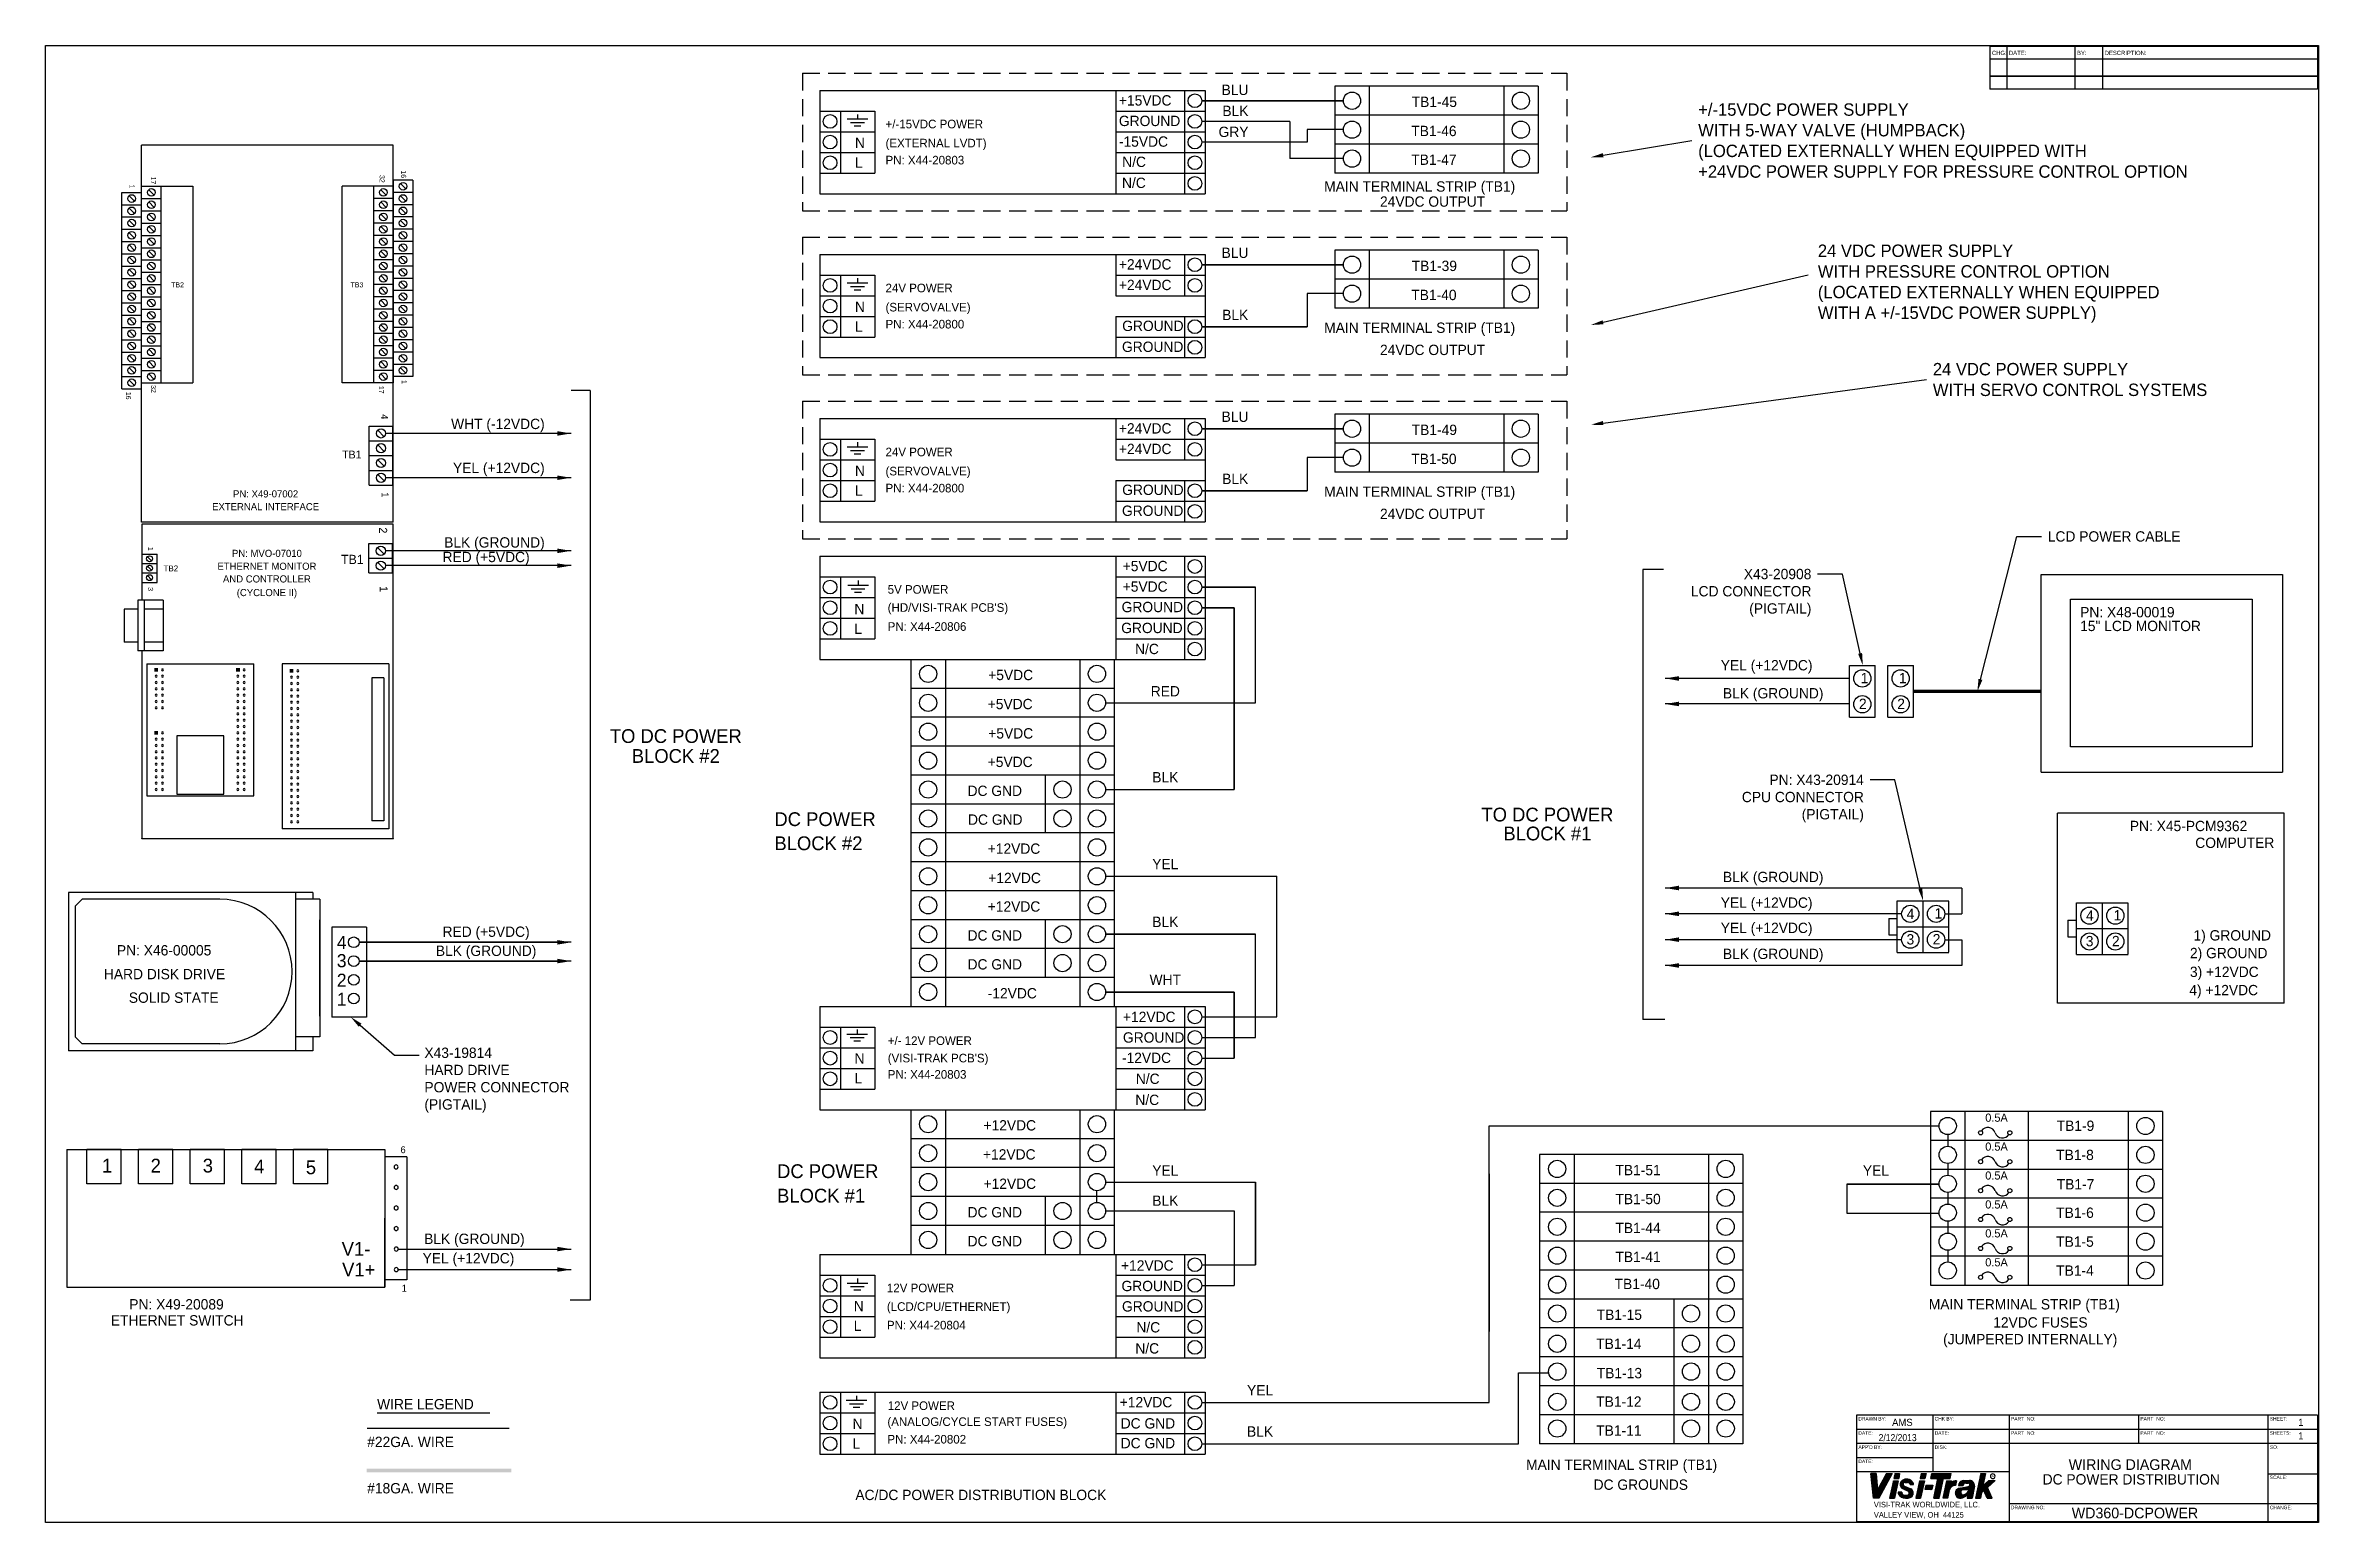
# Model space of a CAD drawing. Extents: x -174 to 331, y -238 to 77.
# Drawn here: x -13.72 to 19.29, y -237.71 to -216.26 of the extents above; entities that cross this region are included whole.
import ezdxf
from ezdxf import colors
from ezdxf.entities.mleader import LeaderData, LeaderLine
from ezdxf.enums import TextEntityAlignment as Align
from ezdxf.math import Vec2, Vec3

# ---------------------------------------------------------------- set-up
doc = ezdxf.new("R2010")
doc.units = 0
doc.header["$MEASUREMENT"] = 0
doc.linetypes.add('HIDDEN', pattern=[0.375, 0.25, -0.125])
doc.layers.get('0').update_dxf_attribs({"linetype": 'CONTINUOUS'})
for name, color, linetype in [('1', 3, 'CONTINUOUS'), ('1-TOP', 6, 'CONTINUOUS'), ('2-BOTTOM', 7, 'CONTINUOUS'), ('3-SILK1', 9, 'CONTINUOUS'), ('5-BORDERS_PHO', 15, 'CONTINUOUS'), ('TERMINALS', 3, 'CONTINUOUS'), ('TITLE', 2, 'CONTINUOUS')]:
    doc.layers.add(name, color=color, linetype=linetype)

msp = doc.modelspace()

# ---------------------------------------------------------------- texts
at = {"color": 3}
for s, height, p in [('+/-15VDC POWER SUPPLY', 0.18, (10.282, -217.282)), ('WITH 5-WAY VALVE (HUMPBACK)', 0.18, (10.282, -217.582)), ('(LOCATED EXTERNALLY WHEN EQUIPPED WITH', 0.18, (10.282, -217.882)), ('+24VDC POWER SUPPLY FOR PRESSURE CONTROL OPTION', 0.18, (10.282, -218.182)), ('24 VDC POWER SUPPLY', 0.18, (12.02, -219.332, 0)), ('WITH PRESSURE CONTROL OPTION', 0.18, (12.02, -219.632, 0)), ('(LOCATED EXTERNALLY WHEN EQUIPPED', 0.18, (12.02, -219.932, 0)), ('WITH A +/-15VDC POWER SUPPLY)', 0.18, (12.02, -220.232, 0)), ('WITH SERVO CONTROL SYSTEMS', 0.18, (13.69, -221.352)), ('24 VDC POWER SUPPLY', 0.18, (13.69, -221.052)), ('0.5A', 0.1188, (14.451, -231.891)), ('0.5A', 0.1188, (14.451, -232.311)), ('0.5A', 0.1188, (14.451, -232.731)), ('0.5A', 0.1188, (14.451, -233.151)), ('0.5A', 0.1188, (14.451, -233.571)), ('0.5A', 0.1188, (14.451, -233.991))]:
    msp.add_text(s, height=height, dxfattribs=at).set_placement(p)
at = {"color": 3, "linetype": 'Continuous'}
for s, p in [('PN: X45-PCM9362', (16.55, -227.671)), ('COMPUTER', (17.501, -227.915))]:
    msp.add_text(s, height=0.15, dxfattribs=at).set_placement(p)
at = {"color": 3, "linetype": 'Continuous', "ltscale": 0.3}
for s, p in [('ETHERNET SWITCH', (-12.771, -234.85)), ('PN: X49-20089', (-12.503, -234.617))]:
    msp.add_text(s, height=0.15, dxfattribs=at).set_placement(p)
at = {"insert": (-8.217, -230.814), "char_height": 0.15, "attachment_point": 1}
msp.add_mtext('X43-19814\\PHARD DRIVE \\PPOWER CONNECTOR\\P(PIGTAIL)', dxfattribs=at)
at = {"layer": '1'}
for s, p in [('BLU', (3.751, -216.981)), ('BLK', (3.751, -217.286)), ('GRY', (3.751, -217.591)), ('BLU', (3.751, -219.347)), ('BLK', (3.748, -220.249)), ('WHT (-12VDC)', (-6.47, -221.832)), ('BLU', (3.751, -221.728)), ('YEL (+12VDC)', (-6.47, -222.471)), ('BLK', (3.748, -222.63)), ('BLK (GROUND)', (-6.47, -223.553)), ('BLK (GROUND)', (12.101, -225.743)), ('BLK (GROUND)', (12.101, -228.411)), ('BLK (GROUND)', (12.101, -229.528)), ('YEL', (13.053, -232.674)), ('BLK (GROUND)', (-6.761, -233.666)), ('YEL', (4.109, -235.865)), ('BLK', (4.109, -236.464))]:
    msp.add_text(s, height=0.15, dxfattribs=at).set_placement(p, align=Align.RIGHT)
for s, p in [('+15VDC', (1.869, -217.059)), ('GROUND', (1.869, -217.357)), ('TB1-46', (6.115, -217.503)), ('N', (-1.964, -217.675)), ('-15VDC', (1.869, -217.657)), ('N/C', (1.917, -217.951)), ('TB1-47', (6.115, -217.92)), ('L', (-1.964, -217.962)), ('N/C', (1.914, -218.256)), ('+24VDC', (1.869, -219.44)), ('+24VDC', (1.869, -219.739)), ('TB1-40', (6.115, -219.884)), ('N', (-1.964, -220.057)), ('L', (-1.964, -220.343)), ('GROUND', (1.917, -220.333)), ('GROUND', (1.914, -220.637)), ('+24VDC', (1.869, -221.822)), ('+24VDC', (1.869, -222.12)), ('N', (-1.964, -222.438)), ('TB1-50', (6.115, -222.265)), ('L', (-1.964, -222.725)), ('GROUND', (1.917, -222.714)), ('GROUND', (1.914, -223.018)), ('+5VDC', (1.924, -223.821)), ('+5VDC', (1.924, -224.119)), ('N', (-1.973, -224.445)), ('GROUND', (1.909, -224.416)), ('PN: X48-00019', (15.829, -224.491)), ('L', (-1.973, -224.731)), ('GROUND', (1.903, -224.72)), ('15" LCD MONITOR', (15.829, -224.691)), ('N/C', (2.104, -225.025)), ('+5VDC', (-0.036, -225.825)), ('+5VDC', (-0.028, -226.251)), ('+5VDC', (-0.036, -226.665)), ('DC GND', (-0.329, -227.085)), ('+12VDC', (-0.036, -227.925)), ('+12VDC', (-0.028, -228.351)), ('+12VDC', (-0.036, -228.765)), ('DC GND', (-0.329, -229.185)), ('DC GND', (-0.329, -229.605)), ('-12VDC', (-0.036, -230.025)), ('+12VDC', (1.928, -230.368)), ('GROUND', (1.928, -230.667)), ('N', (-1.971, -230.971)), ('-12VDC', (1.913, -230.963)), ('L', (-1.971, -231.258)), ('N/C', (2.115, -231.267)), ('N/C', (2.108, -231.573)), ('+12VDC', (-0.105, -232.365)), ('TB1-8', (15.481, -232.372)), ('+12VDC', (-0.097, -232.791)), ('TB1-7', (15.489, -232.798)), ('DC GND', (-0.329, -233.205)), ('TB1-6', (15.481, -233.212)), ('DC GND', (-0.329, -233.625)), ('TB1-5', (15.481, -233.632)), ('+12VDC', (1.9, -233.978)), ('TB1-4', (15.481, -234.052)), ('GROUND', (1.907, -234.276)), ('N', (-1.982, -234.567)), ('GROUND', (1.914, -234.572)), ('L', (-1.982, -234.854)), ('N/C', (2.123, -234.876)), ('TB1-14', (8.801, -235.115)), ('N/C', (2.108, -235.182)), ('TB1-13', (8.809, -235.541)), ('+12VDC', (1.881, -235.963)), ('TB1-12', (8.801, -235.955)), ('N', (-1.999, -236.278)), ('DC GND', (1.895, -236.271)), ('TB1-11', (8.801, -236.375)), ('L', (-1.999, -236.565)), ('DC GND', (1.895, -236.558))]:
    msp.add_text(s, height=0.15, dxfattribs=at).set_placement(p, align=Align.MIDDLE_LEFT)
for s, height, p in [('TB1-45', 0.15, (6.121, -217.155)), ('+/-15VDC POWER', 0.125, (-1.52, -217.465)), ('(EXTERNAL LVDT)', 0.125, (-1.52, -217.742)), ('PN: X44-20803', 0.125, (-1.52, -217.989)), ('MAIN TERMINAL STRIP (TB1)', 0.15, (4.85, -218.384)), ('24VDC OUTPUT', 0.15, (5.661, -218.603)), ('TB1-39', 0.15, (6.121, -219.537)), ('24V POWER', 0.125, (-1.52, -219.846)), ('(SERVOVALVE)', 0.125, (-1.52, -220.124)), ('PN: X44-20800', 0.125, (-1.52, -220.371)), ('MAIN TERMINAL STRIP (TB1)', 0.15, (4.85, -220.435)), ('24VDC OUTPUT', 0.15, (5.661, -220.757)), ('TB1-49', 0.15, (6.121, -221.918)), ('24V POWER', 0.125, (-1.52, -222.227)), ('(SERVOVALVE)', 0.125, (-1.52, -222.505)), ('PN: X44-20800', 0.125, (-1.52, -222.752)), ('MAIN TERMINAL STRIP (TB1)', 0.15, (4.85, -222.816)), ('24VDC OUTPUT', 0.15, (5.661, -223.138)), ('5V POWER', 0.125, (-1.489, -224.223)), ("(HD/VISI-TRAK PCB'S)", 0.125, (-1.489, -224.486)), ('PN: X44-20806', 0.125, (-1.489, -224.762)), ('+5VDC', 0.15, (-0.029, -225.478)), ('1', 0.15, (12.643, -225.522)), ('1', 0.15, (13.198, -225.522)), ('2', 0.15, (12.617, -225.897)), ('2', 0.15, (13.173, -225.897)), ('DC POWER', 0.2, (-3.134, -227.597)), ('DC GND', 0.15, (-0.322, -227.578)), ('BLOCK #2', 0.2, (-3.134, -227.947)), ('4', 0.15, (13.31, -228.946)), ('1', 0.15, (13.714, -228.94)), ('4', 0.15, (15.913, -228.973)), ('1', 0.15, (16.316, -228.967)), ('PN: X46-00005', 0.15, (-12.683, -229.476)), ('4', 0.19, (-9.489, -229.382)), ('3', 0.15, (13.308, -229.317)), ('2', 0.15, (13.688, -229.315)), ('3', 0.15, (15.911, -229.343)), ('2', 0.15, (16.291, -229.342)), ('2) GROUND', 0.15, (17.424, -229.516)), ('1) GROUND', 0.15, (17.475, -229.259)), ('HARD DISK DRIVE', 0.15, (-12.872, -229.822)), ('3', 0.19, (-9.489, -229.647)), ('2', 0.19, (-9.489, -229.931)), ('3) +12VDC', 0.15, (17.424, -229.789)), ('SOLID STATE', 0.15, (-12.51, -230.164)), ('1', 0.19, (-9.489, -230.207)), ('4) +12VDC', 0.15, (17.415, -230.054)), ('+/- 12V POWER', 0.125, (-1.488, -230.776)), ("(VISI-TRAK PCB'S)", 0.125, (-1.488, -231.029)), ('PN: X44-20803', 0.125, (-1.488, -231.266)), ('+12VDC', 0.15, (-0.098, -232.018)), ('TB1-9', 0.15, (15.488, -232.024)), ('6', 0.1, (-8.564, -232.347)), ('1', 0.2, (-12.9, -232.628)), ('2', 0.2, (-12.193, -232.628)), ('3', 0.2, (-11.436, -232.628)), ('4', 0.2, (-10.69, -232.64)), ('5', 0.2, (-9.939, -232.653)), ('DC POWER', 0.2, (-3.095, -232.709)), ('TB1-51', 0.15, (9.08, -232.668)), ('BLOCK #1', 0.2, (-3.095, -233.064)), ('TB1-50', 0.15, (9.08, -233.088)), ('TB1-44', 0.15, (9.08, -233.508)), ('V1-', 0.2, (-9.418, -233.838)), ('V1+', 0.2, (-9.412, -234.138)), ('TB1-41', 0.15, (9.08, -233.928)), ('1', 0.1, (-8.546, -234.358)), ('12V POWER', 0.125, (-1.5, -234.367)), ('TB1-40', 0.15, (9.068, -234.321)), ('(LCD/CPU/ETHERNET)', 0.125, (-1.5, -234.637)), ('TB1-15', 0.15, (8.808, -234.768)), ('MAIN TERMINAL STRIP (TB1)', 0.15, (13.631, -234.617)), ('PN: X44-20804', 0.125, (-1.5, -234.907)), ('(JUMPERED INTERNALLY)', 0.15, (13.839, -235.123)), ('12VDC FUSES', 0.15, (14.566, -234.88)), ('WIRE LEGEND', 0.15, (-8.904, -236.067)), ('12V POWER', 0.125, (-1.488, -236.077)), ('(ANALOG/CYCLE START FUSES)', 0.125, (-1.493, -236.309)), ('#22GA. WIRE', 0.15, (-9.048, -236.615)), ('PN: X44-20802', 0.125, (-1.493, -236.564)), ('MAIN TERMINAL STRIP (TB1)', 0.15, (7.783, -236.946)), ('#18GA. WIRE', 0.15, (-9.048, -237.288)), ('AC/DC POWER DISTRIBUTION BLOCK', 0.15, (-1.958, -237.385)), ('DC GROUNDS', 0.15, (8.763, -237.236))]:
    msp.add_text(s, height=height, dxfattribs=at).set_placement(p)
at = {"layer": '1', "color": 3}
for s, height, p in [('PN: X49-07002', 0.10349, (-10.523, -222.773)), ('EXTERNAL INTERFACE', 0.10349, (-10.523, -222.959)), ('ETHERNET MONITOR', 0.10349, (-10.504, -223.824)), ('PN: MVO-07010', 0.10349, (-10.504, -223.637)), ('AND CONTROLLER', 0.10349, (-10.504, -224.008)), ('(CYCLONE II)', 0.10349, (-10.504, -224.219)), ('DC POWER DISTRIBUTION', 0.15, (16.571, -237.084)), ('WIRING DIAGRAM', 0.1545, (16.558, -236.87))]:
    msp.add_text(s, height=height, dxfattribs=at).set_placement(p, align=Align.MIDDLE)
at = {"layer": '1'}
for s, height, p in [('RED (+5VDC)', 0.15, (-7.321, -223.708)), ('YEL (+12VDC)', 0.15, (11.276, -225.28)), ('RED', 0.15, (2.543, -225.639)), ('TO DC POWER', 0.2, (-4.566, -226.29)), ('BLOCK #2', 0.2, (-4.566, -226.579)), ('BLK', 0.15, (2.543, -226.888)), ('TO DC POWER', 0.2, (8.092, -227.43)), ('BLOCK #1', 0.2, (8.092, -227.705)), ('YEL', 0.15, (2.543, -228.148)), ('YEL (+12VDC)', 0.15, (11.276, -228.728)), ('RED (+5VDC)', 0.15, (-7.321, -229.15)), ('BLK', 0.15, (2.543, -228.988)), ('YEL (+12VDC)', 0.15, (11.276, -229.094)), ('BLK (GROUND)', 0.15, (-7.321, -229.427)), ('WHT', 0.15, (2.543, -229.828)), ('YEL', 0.15, (2.543, -232.599)), ('BLK', 0.15, (2.543, -233.037)), ('YEL (+12VDC)', 0.15, (-7.577, -233.891))]:
    msp.add_text(s, height=height, dxfattribs=at).set_placement(p, align=Align.MIDDLE)
at = {"layer": '1', "color": 3}
for s, height, p in [('AMS', 0.103, (13.098, -236.308)), ('1', 0.103, (18.995, -236.308)), ('1', 0.103, (18.995, -236.505)), ('VISI-TRAK WORLDWIDE, LLC.', 0.08134, (12.833, -237.491)), ('VALLEY VIEW, OH  44125', 0.08134, (12.833, -237.64)), ('WD360-DCPOWER', 0.1545, (15.707, -237.65))]:
    msp.add_text(s, height=height, dxfattribs=at).set_placement(p)
at = {"layer": '1', "color": 3, "width": 0.9}
msp.add_text('2/12/2013', height=0.103, dxfattribs=at).set_placement((12.903, -236.529))
at = {"layer": '1-TOP', "color": 3, "linetype": 'Continuous'}
for s, p in [('17', (-12.19, -218.165)), ('32', (-8.868, -218.143)), ('16', (-8.555, -218.075)), ('1', (-12.499, -218.28)), ('1', (-8.546, -221.12)), ('16', (-12.551, -221.291)), ('32', (-12.187, -221.194)), ('17', (-8.878, -221.204))]:
    msp.add_text(s, height=0.073, rotation=270, dxfattribs=at).set_placement(p)
for s, height, p in [('TB2', 0.073, (-11.894, -219.774)), ('TB3', 0.073, (-9.288, -219.774)), ('TB1', 0.1141, (-9.411, -222.259)), ('TB2', 0.0857, (-12.004, -223.899)), ('TB1', 0.1339, (-9.428, -223.792))]:
    msp.add_text(s, height=height, dxfattribs=at).set_placement(p)
at = {"layer": '3-SILK1', "color": 3}
for s, height, p in [('4', 0.0999, (-8.845, -221.617)), ('1', 0.0999, (-8.838, -222.749)), ('2', 0.117, (-8.875, -223.26)), ('1', 0.075, (-12.232, -223.542)), ('3', 0.075, (-12.232, -224.127)), ('1', 0.117, (-8.867, -224.112))]:
    msp.add_text(s, height=height, rotation=270, dxfattribs=at).set_placement(p)
at = {"layer": 'TITLE'}
for s, p in [('CHG:', (14.548, -216.4)), ('DATE:', (14.795, -216.4)), ('BY:', (15.784, -216.4)), ('DESCRIPTION:', (16.186, -216.4))]:
    msp.add_text(s, height=0.0618, dxfattribs=at).set_placement(p)
at = {"layer": 'TITLE', "color": 3}
for s, height, p in [('DRAWN BY:', 0.0515, (12.609, -236.23)), ('CHK BY:', 0.0515, (13.716, -236.23)), ('PART', 0.0515, (14.824, -236.23)), ('NO:', 0.0515, (15.055, -236.23)), ('PART', 0.0515, (16.703, -236.23)), ('NO:', 0.0515, (16.935, -236.23)), ('NO:', 0.0515, (16.935, -236.23)), ('SHEET:', 0.0515, (18.583, -236.23)), ("APP'D BY:", 0.0515, (12.609, -236.642)), ('DATE:', 0.0515, (12.609, -236.436)), ('DATE:', 0.0515, (13.716, -236.436)), ('DISK:', 0.0515, (13.716, -236.642)), ('PART', 0.0515, (14.824, -236.436)), ('NO:', 0.0515, (15.055, -236.436)), ('PART', 0.0515, (16.703, -236.436)), ('NO:', 0.0515, (16.935, -236.436)), ('NO:', 0.0515, (16.935, -236.436)), ('SHEETS:', 0.0515, (18.583, -236.436)), ('SO:', 0.0515, (18.583, -236.642)), ('DATE:', 0.0515, (12.609, -236.848)), ('R', 0.0297, (14.549, -237.052)), ('SCALE:', 0.0515, (18.583, -237.08)), ('DRAWING NO:', 0.0515, (14.824, -237.518)), ('CHANGE:', 0.0515, (18.583, -237.518))]:
    msp.add_text(s, height=height, dxfattribs=at).set_placement(p)

# ---------------------------------------------------------------- linework, layer by layer
at = {"color": 2}
for p, q in [((19.276, -216.277), (19.276, -216.709)), ((14.517, -216.709), (19.276, -216.709)), ((19.276, -216.709), (19.276, -216.895))]:
    msp.add_line(p, q, dxfattribs=at)
at = {"linetype": 'HIDDEN'}
for p, q in [((-2.726, -216.664), (8.374, -216.664)), ((-2.726, -216.664), (-2.726, -218.664)), ((8.374, -216.664), (8.374, -218.664)), ((-2.726, -218.664), (8.374, -218.664)), ((-2.726, -219.045), (8.374, -219.045)), ((-2.726, -219.045), (-2.726, -221.045)), ((8.374, -219.045), (8.374, -221.045)), ((-2.726, -221.045), (8.374, -221.045)), ((-2.726, -221.427), (8.374, -221.427)), ((-2.726, -221.427), (-2.726, -223.427)), ((8.374, -221.427), (8.374, -223.427)), ((-2.726, -223.427), (8.374, -223.427))]:
    msp.add_line(p, q, dxfattribs=at)
at = {"color": 7, "linetype": 'Continuous'}
for p, q in [((7.957, -216.854), (5.005, -216.854)), ((5.505, -216.854), (5.505, -218.114)), ((7.957, -217.274), (5.005, -217.274)), ((7.957, -217.694), (5.005, -217.694)), ((7.957, -218.114), (5.005, -218.114)), ((7.957, -219.235), (5.005, -219.235)), ((5.505, -219.235), (5.505, -220.075)), ((7.957, -219.655), (5.005, -219.655)), ((7.957, -220.075), (5.005, -220.075)), ((7.957, -221.617), (5.005, -221.617)), ((5.505, -221.617), (5.505, -222.457)), ((7.957, -222.037), (5.005, -222.037)), ((7.957, -222.457), (5.005, -222.457)), ((-10.284, -225.241), (-10.284, -227.638)), ((-8.732, -225.241), (-10.284, -225.241)), ((-8.979, -225.443), (-8.979, -227.519)), ((-8.806, -225.443), (-8.979, -225.443)), ((-8.806, -225.443), (-8.806, -227.519)), ((-8.732, -225.241), (-8.732, -227.638)), ((-0.651, -225.177), (-0.651, -227.277)), ((1.8, -225.597), (-1.151, -225.597)), ((1.8, -226.017), (-1.151, -226.017)), ((1.8, -226.437), (-1.151, -226.437)), ((1.8, -226.857), (-1.151, -226.857)), ((1.8, -227.277), (-1.151, -227.277)), ((1.8, -227.277), (-1.151, -227.277)), ((-0.651, -227.277), (-0.651, -230.217)), ((18.791, -227.411), (15.5, -227.411)), ((15.5, -230.168), (15.5, -227.411)), ((18.791, -230.168), (18.791, -227.411)), ((-8.732, -227.638), (-10.284, -227.638)), ((-8.806, -227.519), (-8.979, -227.519)), ((1.8, -227.697), (-1.151, -227.697)), ((1.8, -228.117), (-1.151, -228.117)), ((1.8, -228.537), (-1.151, -228.537)), ((1.8, -228.957), (-1.151, -228.957)), ((1.8, -229.377), (-1.151, -229.377)), ((1.8, -229.377), (-1.151, -229.377)), ((1.8, -229.797), (-1.151, -229.797)), ((18.791, -230.168), (15.5, -230.168)), ((-0.651, -231.717), (-0.651, -233.817)), ((17.027, -231.742), (13.656, -231.742)), ((15.076, -231.742), (15.076, -232.162)), ((1.8, -232.137), (-1.151, -232.137)), ((10.93, -232.366), (7.979, -232.366)), ((8.479, -232.366), (8.479, -233.206)), ((17.027, -232.162), (13.656, -232.162)), ((15.076, -232.162), (15.076, -232.582)), ((1.8, -232.557), (-1.151, -232.557)), ((17.027, -232.582), (13.656, -232.582)), ((15.076, -232.582), (15.076, -233.002)), ((1.8, -232.977), (-1.151, -232.977)), ((10.93, -232.786), (7.979, -232.786)), ((10.93, -232.786), (7.979, -232.786)), ((17.027, -233.002), (13.656, -233.002)), ((15.076, -233.002), (15.076, -233.422)), ((10.93, -233.206), (7.979, -233.206)), ((10.93, -233.206), (7.979, -233.206)), ((10.93, -233.206), (7.979, -233.206)), ((8.479, -233.206), (8.479, -234.046)), ((1.8, -233.397), (-1.151, -233.397)), ((10.93, -233.626), (7.979, -233.626)), ((10.93, -233.626), (7.979, -233.626)), ((8.479, -233.626), (8.479, -234.466)), ((17.027, -233.422), (13.656, -233.422)), ((15.076, -233.422), (14.156, -233.422)), ((15.076, -233.422), (15.076, -233.842)), ((10.93, -234.046), (7.979, -234.046)), ((10.93, -234.046), (7.979, -234.046)), ((17.027, -233.842), (13.656, -233.842)), ((15.076, -233.842), (14.156, -233.842)), ((15.076, -233.842), (15.076, -234.262)), ((10.93, -234.466), (7.979, -234.466)), ((10.93, -234.466), (7.979, -234.466)), ((10.93, -234.466), (7.979, -234.466)), ((8.479, -234.466), (8.479, -236.566)), ((10.93, -234.886), (7.979, -234.886)), ((10.93, -235.306), (7.979, -235.306)), ((10.93, -235.726), (7.979, -235.726)), ((10.93, -236.146), (7.979, -236.146)), ((10.93, -236.566), (7.979, -236.566))]:
    msp.add_line(p, q, dxfattribs=at)
for p, q in [((5.005, -216.854), (5.005, -218.114)), ((7.457, -216.854), (7.457, -218.114)), ((7.957, -216.854), (7.957, -218.114)), ((-2.476, -216.914), (3.124, -216.914)), ((-2.476, -216.914), (3.124, -216.914)), ((-2.476, -216.914), (-2.476, -218.414)), ((-2.476, -217.214), (-1.676, -217.214)), ((-2.176, -217.214), (-2.176, -218.114)), ((-1.676, -217.214), (-1.676, -218.114)), ((1.824, -216.914), (1.824, -218.414)), ((1.824, -217.214), (3.124, -217.214)), ((2.824, -216.914), (2.824, -218.414)), ((3.074, -217.064), (5.13, -217.064)), ((5.13, -217.064), (3.074, -217.064)), ((3.124, -216.914), (3.124, -218.414)), ((-2.476, -217.514), (-1.676, -217.514)), ((1.824, -217.514), (3.124, -217.514)), ((4.352, -217.364), (3.074, -217.364)), ((4.352, -217.364), (4.352, -217.904)), ((5.13, -217.484), (4.602, -217.484)), ((5.13, -217.484), (4.602, -217.484)), ((4.602, -217.484), (4.602, -217.664)), ((-2.476, -217.814), (-1.676, -217.814)), ((1.824, -217.814), (3.124, -217.814)), ((4.602, -217.664), (3.074, -217.664)), ((-2.476, -218.114), (-1.676, -218.114)), ((1.824, -218.114), (3.124, -218.114)), ((5.13, -217.904), (4.352, -217.904)), ((-2.476, -218.414), (3.124, -218.414)), ((-2.476, -218.414), (3.124, -218.414)), ((-1.151, -218.414), (1.8, -218.414)), ((-2.476, -219.295), (3.124, -219.295)), ((-2.476, -219.295), (3.124, -219.295)), ((-2.476, -219.295), (-2.476, -220.795)), ((1.824, -219.295), (1.824, -219.895)), ((2.824, -219.295), (2.824, -219.895)), ((3.074, -219.445), (5.13, -219.445)), ((5.13, -219.445), (3.074, -219.445)), ((3.124, -219.295), (3.124, -220.795)), ((5.005, -219.235), (5.005, -220.075)), ((7.457, -219.235), (7.457, -220.075)), ((7.957, -219.235), (7.957, -220.075)), ((-2.476, -219.595), (-1.676, -219.595)), ((-2.176, -219.595), (-2.176, -220.495)), ((-1.676, -219.595), (-1.676, -220.495)), ((1.824, -219.595), (3.124, -219.595)), ((8.9, -220.281), (11.878, -219.594)), ((-2.476, -219.895), (-1.676, -219.895)), ((1.824, -219.895), (3.124, -219.895)), ((4.602, -219.865), (4.602, -220.345)), ((5.13, -219.865), (4.602, -219.865)), ((4.602, -219.865), (4.602, -220.345)), ((5.13, -219.865), (4.602, -219.865)), ((-2.476, -220.195), (-1.676, -220.195)), ((-2.476, -220.495), (-1.676, -220.495)), ((1.824, -220.195), (1.824, -220.795)), ((1.824, -220.195), (3.124, -220.195)), ((1.824, -220.495), (3.124, -220.495)), ((2.824, -220.195), (2.824, -220.795)), ((3.074, -220.345), (4.602, -220.345)), ((4.602, -220.345), (3.074, -220.345)), ((-2.476, -220.795), (3.124, -220.795)), ((-2.476, -220.795), (3.124, -220.795)), ((-1.151, -220.795), (1.8, -220.795)), ((-5.809, -221.272), (-6.084, -221.272)), ((-5.809, -221.272), (-5.809, -234.481)), ((-2.476, -221.677), (3.124, -221.677)), ((-2.476, -221.677), (3.124, -221.677)), ((-2.476, -221.677), (-2.476, -223.177)), ((1.824, -221.677), (1.824, -222.277)), ((2.824, -221.677), (2.824, -222.277)), ((3.074, -221.827), (5.13, -221.827)), ((5.13, -221.827), (3.074, -221.827)), ((3.124, -221.677), (3.124, -223.177)), ((5.005, -221.617), (5.005, -222.457)), ((7.457, -221.617), (7.457, -222.457)), ((7.957, -221.617), (7.957, -222.457)), ((-6.088, -221.895), (-8.78, -221.895)), ((-2.476, -221.977), (-1.676, -221.977)), ((-2.176, -221.977), (-2.176, -222.877)), ((-1.676, -221.977), (-1.676, -222.877)), ((1.824, -221.977), (3.124, -221.977)), ((-2.476, -222.277), (-1.676, -222.277)), ((1.824, -222.277), (3.124, -222.277)), ((4.602, -222.247), (4.602, -222.727)), ((5.13, -222.247), (4.602, -222.247)), ((4.602, -222.247), (4.602, -222.727)), ((5.13, -222.247), (4.602, -222.247)), ((-6.088, -222.539), (-8.78, -222.539)), ((-2.476, -222.577), (-1.676, -222.577)), ((1.824, -222.577), (1.824, -223.177)), ((1.824, -222.577), (3.124, -222.577)), ((2.824, -222.577), (2.824, -223.177)), ((3.074, -222.727), (4.602, -222.727)), ((4.602, -222.727), (3.074, -222.727)), ((-2.476, -222.877), (-1.676, -222.877)), ((1.824, -222.877), (3.124, -222.877)), ((-2.476, -223.177), (3.124, -223.177)), ((-2.476, -223.177), (3.124, -223.177)), ((-1.151, -223.177), (1.8, -223.177)), ((-6.088, -223.6), (-8.783, -223.6)), ((-6.088, -223.815), (-8.783, -223.815)), ((-2.476, -223.677), (3.124, -223.677)), ((-2.476, -223.677), (3.124, -223.677)), ((-2.476, -223.677), (-2.476, -225.177)), ((1.824, -223.677), (1.824, -225.177)), ((2.824, -223.677), (2.824, -225.177)), ((3.124, -223.677), (3.124, -225.177)), ((-2.476, -223.977), (-1.676, -223.977)), ((-2.176, -223.977), (-2.176, -224.877)), ((-1.676, -223.977), (-1.676, -224.877)), ((1.824, -223.977), (3.124, -223.977)), ((3.074, -224.127), (3.852, -224.127)), ((3.852, -224.127), (3.074, -224.127)), ((3.852, -225.807), (3.852, -224.127)), ((3.852, -225.807), (3.852, -224.127)), ((9.479, -223.869), (9.479, -230.406)), ((9.776, -223.869), (9.479, -223.869)), ((15.264, -223.945), (18.77, -223.945)), ((15.264, -226.815), (15.264, -223.945)), ((18.77, -223.945), (18.77, -226.815)), ((-2.476, -224.277), (-1.676, -224.277)), ((1.824, -224.277), (3.124, -224.277)), ((3.074, -224.427), (3.541, -224.427)), ((3.541, -224.427), (3.074, -224.427)), ((3.541, -224.427), (3.541, -227.067)), ((3.541, -227.067), (3.541, -224.427)), ((15.689, -224.3), (18.329, -224.3)), ((15.689, -226.447), (15.689, -224.3)), ((18.329, -224.3), (18.329, -226.447)), ((-2.476, -224.577), (-1.676, -224.577)), ((1.824, -224.577), (3.124, -224.577)), ((-2.476, -224.877), (-1.676, -224.877)), ((1.824, -224.877), (3.124, -224.877)), ((-2.476, -225.177), (3.124, -225.177)), ((-1.151, -225.177), (1.8, -225.177)), ((-1.151, -225.177), (-1.151, -227.277)), ((1.3, -225.177), (1.3, -227.277)), ((1.8, -225.177), (1.8, -227.277)), ((12.479, -225.453), (9.803, -225.453)), ((12.479, -226.016), (12.479, -225.266)), ((12.479, -225.266), (12.854, -225.266)), ((12.854, -226.016), (12.854, -225.266)), ((13.034, -226.016), (13.034, -225.266)), ((13.034, -225.266), (13.409, -225.266)), ((13.409, -226.016), (13.409, -225.266)), ((1.675, -225.807), (3.852, -225.807)), ((1.675, -225.807), (3.852, -225.807)), ((12.479, -225.824), (9.803, -225.824)), ((12.479, -226.016), (12.854, -226.016)), ((13.034, -226.016), (13.409, -226.016)), ((18.329, -226.447), (15.689, -226.447)), ((0.8, -226.857), (0.8, -227.277)), ((1.675, -227.067), (3.541, -227.067)), ((1.675, -227.067), (3.541, -227.067)), ((15.264, -226.815), (18.77, -226.815)), ((-1.151, -227.277), (-1.151, -230.217)), ((0.8, -227.277), (0.8, -227.697)), ((1.3, -227.277), (1.3, -230.217)), ((1.8, -227.277), (1.8, -230.217)), ((1.675, -228.327), (4.163, -228.327)), ((1.675, -228.327), (4.163, -228.327)), ((4.163, -230.367), (4.163, -228.327)), ((4.163, -230.367), (4.163, -228.327)), ((-9.838, -228.56), (-13.388, -228.56)), ((-13.388, -228.56), (-13.388, -230.86)), ((-13.288, -228.76), (-13.188, -228.66)), ((-13.288, -228.76), (-13.288, -230.66)), ((-11.188, -228.66), (-13.188, -228.66)), ((-10.088, -228.56), (-10.088, -230.86)), ((-9.738, -228.66), (-10.088, -228.66)), ((-9.838, -228.56), (-9.838, -228.66)), ((-9.738, -228.66), (-9.738, -230.66)), ((14.112, -228.497), (9.803, -228.497)), ((13.174, -229.434), (13.174, -228.684)), ((13.174, -228.684), (13.924, -228.684)), ((13.549, -229.434), (13.549, -228.684)), ((13.924, -229.429), (13.924, -228.689)), ((14.112, -228.497), (14.112, -228.872)), ((15.777, -229.461), (15.777, -228.711)), ((15.777, -228.711), (16.527, -228.711)), ((16.152, -229.461), (16.152, -228.711)), ((16.527, -229.456), (16.527, -228.716)), ((-9.738, -230.36), (-9.738, -228.96)), ((-9.058, -229.067), (-9.559, -229.067)), ((-9.559, -229.067), (-9.559, -230.371)), ((-9.058, -229.067), (-9.058, -230.371)), ((0.8, -228.957), (0.8, -229.797)), ((13.237, -228.872), (9.803, -228.872)), ((13.049, -228.939), (13.049, -229.179)), ((13.049, -228.939), (13.174, -228.939)), ((13.174, -229.179), (13.174, -228.939)), ((13.174, -229.059), (13.924, -229.059)), ((13.862, -228.872), (14.112, -228.872)), ((15.652, -228.966), (15.652, -229.206)), ((15.652, -228.966), (15.777, -228.966)), ((15.777, -229.206), (15.777, -228.966)), ((15.777, -229.086), (16.527, -229.086)), ((-6.088, -229.285), (-9.165, -229.285)), ((-9.165, -229.285), (-6.288, -229.285)), ((1.675, -229.167), (3.852, -229.167)), ((3.852, -229.167), (1.675, -229.167)), ((3.852, -230.667), (3.852, -229.167)), ((3.852, -230.667), (3.852, -229.167)), ((13.237, -229.247), (9.803, -229.247)), ((13.049, -229.179), (13.174, -229.179)), ((13.862, -229.247), (14.112, -229.247)), ((14.112, -229.247), (14.112, -229.622)), ((15.652, -229.206), (15.777, -229.206)), ((-6.088, -229.558), (-9.165, -229.558)), ((-9.165, -229.558), (-6.288, -229.558)), ((14.112, -229.622), (9.803, -229.622)), ((13.174, -229.434), (13.924, -229.434)), ((15.777, -229.461), (16.527, -229.461)), ((1.675, -230.007), (3.541, -230.007)), ((3.541, -230.007), (1.675, -230.007)), ((3.541, -230.007), (3.541, -230.967)), ((3.541, -230.967), (3.541, -230.007)), ((-9.058, -230.371), (-9.559, -230.371)), ((-2.476, -230.217), (-2.476, -231.717)), ((-2.476, -230.217), (3.124, -230.217)), ((-2.476, -230.217), (3.124, -230.217)), ((-1.151, -230.217), (1.8, -230.217)), ((1.824, -230.217), (1.824, -231.717)), ((2.824, -230.217), (2.824, -231.717)), ((3.074, -230.367), (4.163, -230.367)), ((3.074, -230.367), (4.163, -230.367)), ((3.124, -230.217), (3.124, -231.717)), ((9.796, -230.406), (9.479, -230.406)), ((-13.188, -230.76), (-13.288, -230.66)), ((-9.738, -230.66), (-10.088, -230.66)), ((-9.838, -230.66), (-9.838, -230.86)), ((-2.476, -230.517), (-1.676, -230.517)), ((-2.176, -230.517), (-2.176, -231.417)), ((-1.676, -230.517), (-1.676, -231.417)), ((1.824, -230.517), (3.124, -230.517)), ((3.074, -230.667), (3.852, -230.667)), ((3.074, -230.667), (3.852, -230.667)), ((-9.838, -230.86), (-13.388, -230.86)), ((-11.188, -230.76), (-13.188, -230.76)), ((-2.476, -230.817), (-1.676, -230.817)), ((1.824, -230.817), (3.124, -230.817)), ((3.074, -230.967), (3.541, -230.967)), ((3.074, -230.967), (3.541, -230.967)), ((-2.476, -231.117), (-1.676, -231.117)), ((1.824, -231.117), (3.124, -231.117)), ((-2.476, -231.417), (-1.676, -231.417)), ((-2.476, -231.717), (3.124, -231.717)), ((-1.151, -231.717), (1.8, -231.717)), ((-1.151, -231.717), (1.8, -231.717)), ((-1.151, -231.717), (-1.151, -233.817)), ((1.3, -231.717), (1.3, -233.817)), ((1.8, -231.717), (1.8, -233.817)), ((1.824, -231.417), (3.124, -231.417)), ((7.245, -231.952), (13.781, -231.952)), ((7.245, -235.967), (7.245, -231.952)), ((13.656, -231.742), (13.656, -234.262)), ((14.156, -231.742), (14.156, -234.262)), ((16.527, -231.742), (16.527, -234.262)), ((17.027, -231.742), (17.027, -234.262)), ((-13.411, -232.292), (-8.793, -232.292)), ((-13.411, -232.292), (-13.411, -234.292)), ((-12.619, -232.292), (-13.119, -232.292)), ((-13.119, -232.792), (-13.119, -232.292)), ((-12.619, -232.792), (-12.619, -232.292)), ((-11.869, -232.292), (-12.369, -232.292)), ((-12.369, -232.792), (-12.369, -232.292)), ((-11.869, -232.792), (-11.869, -232.292)), ((-11.119, -232.292), (-11.619, -232.292)), ((-11.619, -232.792), (-11.619, -232.292)), ((-11.119, -232.792), (-11.119, -232.292)), ((-10.369, -232.292), (-10.869, -232.292)), ((-10.869, -232.792), (-10.869, -232.292)), ((-10.369, -232.792), (-10.369, -232.292)), ((-9.619, -232.292), (-10.119, -232.292)), ((-10.119, -232.792), (-10.119, -232.292)), ((-9.619, -232.792), (-9.619, -232.292)), ((-8.793, -232.292), (-8.793, -233.39)), ((-8.47, -232.4), (-8.47, -234.187)), ((7.979, -232.366), (7.979, -233.206)), ((10.43, -232.366), (10.43, -233.206)), ((10.93, -232.366), (10.93, -233.206)), ((13.906, -232.077), (13.906, -232.247)), ((7.245, -232.648), (7.245, -234.937)), ((13.906, -232.497), (13.906, -232.667)), ((-12.619, -232.792), (-13.119, -232.792)), ((-11.869, -232.792), (-12.369, -232.792)), ((-11.119, -232.792), (-11.619, -232.792)), ((-10.369, -232.792), (-10.869, -232.792)), ((-9.619, -232.792), (-10.119, -232.792)), ((0.8, -232.977), (0.8, -233.817)), ((1.55, -233.062), (1.55, -232.892)), ((1.675, -232.767), (3.852, -232.767)), ((1.675, -232.767), (3.852, -232.767)), ((3.852, -233.967), (3.852, -232.767)), ((3.852, -232.767), (3.852, -233.967)), ((12.439, -232.796), (12.439, -233.22)), ((12.439, -232.796), (13.787, -232.796)), ((13.787, -232.796), (12.439, -232.796)), ((12.439, -232.796), (12.439, -233.22)), ((13.906, -232.917), (13.906, -233.087)), ((-8.793, -234.292), (-8.793, -233.292)), ((-8.793, -233.292), (-8.793, -234.292)), ((1.675, -233.187), (3.541, -233.187)), ((1.675, -233.187), (3.541, -233.187)), ((3.541, -233.187), (3.541, -234.267)), ((3.541, -233.187), (3.541, -234.267)), ((7.979, -233.206), (7.979, -234.046)), ((10.43, -233.206), (10.43, -234.046)), ((10.93, -233.206), (10.93, -234.046)), ((12.439, -233.22), (13.78, -233.22)), ((12.439, -233.22), (13.78, -233.22)), ((13.906, -233.337), (13.906, -233.507)), ((-8.793, -234.187), (-8.793, -233.593)), ((7.979, -233.626), (7.979, -234.466)), ((10.43, -233.626), (10.43, -234.466)), ((10.93, -233.626), (10.93, -234.466)), ((-8.597, -233.74), (-6.868, -233.74)), ((-8.597, -234.038), (-6.867, -234.038)), ((-6.868, -233.74), (-6.088, -233.74)), ((-6.867, -234.038), (-6.088, -234.038)), ((-2.476, -233.817), (3.124, -233.817)), ((-2.476, -233.817), (3.124, -233.817)), ((-2.476, -233.817), (-2.476, -235.317)), ((-1.151, -233.817), (1.8, -233.817)), ((1.824, -233.817), (1.824, -235.317)), ((2.824, -233.817), (2.824, -235.317)), ((3.074, -233.967), (3.852, -233.967)), ((3.074, -233.967), (3.852, -233.967)), ((3.124, -233.817), (3.124, -235.317)), ((13.906, -233.757), (13.906, -233.927)), ((-13.411, -234.292), (-8.793, -234.292)), ((-2.476, -234.117), (-1.676, -234.117)), ((-2.176, -234.117), (-2.176, -235.017)), ((-1.676, -234.117), (-1.676, -235.017)), ((1.824, -234.117), (3.124, -234.117)), ((3.074, -234.267), (3.541, -234.267)), ((3.074, -234.267), (3.541, -234.267)), ((13.656, -234.262), (17.027, -234.262)), ((-5.809, -234.481), (-6.099, -234.481)), ((-2.476, -234.417), (-1.676, -234.417)), ((1.824, -234.417), (3.124, -234.417)), ((7.979, -234.466), (7.979, -236.566)), ((9.93, -234.466), (9.93, -236.566)), ((10.43, -234.466), (10.43, -236.566)), ((10.93, -234.466), (10.93, -236.566)), ((-2.476, -234.717), (-1.676, -234.717)), ((-2.476, -235.017), (-1.676, -235.017)), ((1.824, -234.717), (3.124, -234.717)), ((1.824, -235.017), (3.124, -235.017)), ((-2.476, -235.317), (3.124, -235.317)), ((-1.151, -235.317), (1.8, -235.317)), ((7.674, -235.537), (8.11, -235.537)), ((7.674, -235.537), (8.112, -235.537)), ((7.674, -236.567), (7.674, -235.537)), ((-2.476, -235.817), (3.124, -235.817)), ((-2.476, -235.817), (3.124, -235.817)), ((-2.476, -235.817), (3.124, -235.817)), ((-2.476, -235.817), (-2.476, -236.717)), ((-2.176, -235.817), (-2.176, -236.717)), ((-1.676, -235.817), (-1.676, -236.717)), ((-1.151, -235.817), (1.8, -235.817)), ((1.824, -235.817), (1.824, -236.717)), ((2.824, -235.817), (2.824, -236.717)), ((3.074, -235.967), (7.245, -235.967)), ((3.124, -235.817), (3.124, -236.717)), ((-9.05, -236.342), (-6.988, -236.342)), ((-8.904, -236.117), (-7.267, -236.117)), ((-2.476, -236.117), (-1.676, -236.117)), ((1.824, -236.117), (3.124, -236.117)), ((-2.476, -236.417), (-1.676, -236.417)), ((1.824, -236.417), (3.124, -236.417)), ((3.074, -236.567), (7.674, -236.567)), ((-2.476, -236.717), (3.124, -236.717))]:
    msp.add_line(p, q)
at = {"color": 3}
for p, q in [((-2.077, -217.329), (-1.777, -217.329)), ((-2.027, -217.379), (-1.827, -217.379)), ((-1.977, -217.429), (-1.877, -217.429)), ((-1.927, -217.262), (-1.927, -217.329)), ((-2.077, -219.71), (-1.777, -219.71)), ((-2.027, -219.76), (-1.827, -219.76)), ((-1.977, -219.81), (-1.877, -219.81)), ((-1.927, -219.643), (-1.927, -219.71)), ((-2.077, -222.092), (-1.777, -222.092)), ((-2.027, -222.142), (-1.827, -222.142)), ((-1.927, -222.024), (-1.927, -222.092)), ((-1.977, -222.192), (-1.877, -222.192)), ((-2.069, -224.1), (-1.769, -224.1)), ((-1.919, -224.033), (-1.919, -224.1)), ((-2.019, -224.15), (-1.819, -224.15)), ((-1.969, -224.2), (-1.869, -224.2)), ((-2.082, -230.618), (-1.782, -230.618)), ((-2.032, -230.668), (-1.832, -230.668)), ((-1.982, -230.718), (-1.882, -230.718)), ((-1.932, -230.55), (-1.932, -230.618)), ((-2.079, -234.233), (-1.779, -234.233)), ((-2.029, -234.283), (-1.829, -234.283)), ((-1.979, -234.333), (-1.879, -234.333)), ((-1.929, -234.165), (-1.929, -234.233)), ((-2.092, -235.936), (-1.792, -235.936)), ((-2.042, -235.986), (-1.842, -235.986)), ((-1.942, -235.869), (-1.942, -235.936)), ((-1.992, -236.036), (-1.892, -236.036)), ((19.278, -236.153), (19.278, -237.698)), ((12.583, -237.698), (19.278, -237.698))]:
    msp.add_line(p, q, dxfattribs=at)
at = {"color": 7}
for p, q in [((-12.377, -224.447), (-12.579, -224.447)), ((-12.009, -224.319), (-12.377, -224.319)), ((-12.377, -224.319), (-12.377, -225.054)), ((-12.009, -224.447), (-12.285, -224.447)), ((-12.377, -224.925), (-12.579, -224.925)), ((-12.009, -225.054), (-12.377, -225.054)), ((-12.009, -224.925), (-12.285, -224.925))]:
    msp.add_line(p, q, dxfattribs=at)
at = {"linetype": 'ByBlock', "lineweight": -2}
msp.add_line((-8.652, -230.923), (-8.292, -230.923), dxfattribs=at)
at = {"color": 7, "linetype": 'Continuous', "ltscale": 0.3}
for p, q in [((-8.47, -232.4), (-8.793, -232.4)), ((-8.47, -234.187), (-8.793, -234.187))]:
    msp.add_line(p, q, dxfattribs=at)
for points in [[(8.902, -217.855), (10.192, -217.642)], [(8.903, -221.745), (13.6, -221.112)]]:
    msp.add_lwpolyline(points)
at = {"const_width": 0.05}
msp.add_lwpolyline([(13.409, -225.641), (15.264, -225.641)], dxfattribs=at)
at = {"linetype": 'ByBlock', "lineweight": -2}
msp.add_lwpolyline([(-9.15, -230.489), (-8.652, -230.923)], dxfattribs=at)
for centre, radius in [((2.974, -217.064), 0.1), ((5.255, -217.064), 0.125), ((7.707, -217.064), 0.125), ((-2.326, -217.364), 0.1), ((2.974, -217.364), 0.1), ((5.255, -217.484), 0.125), ((7.707, -217.484), 0.125), ((-2.326, -217.664), 0.1), ((-2.326, -217.964), 0.1), ((2.974, -217.664), 0.1), ((2.974, -217.964), 0.1), ((5.255, -217.904), 0.125), ((7.707, -217.904), 0.125), ((2.974, -218.264), 0.1), ((2.974, -219.445), 0.1), ((5.255, -219.445), 0.125), ((7.707, -219.445), 0.125), ((-2.326, -219.745), 0.1), ((2.974, -219.745), 0.1), ((5.255, -219.865), 0.125), ((7.707, -219.865), 0.125), ((-2.326, -220.045), 0.1), ((-2.326, -220.345), 0.1), ((2.974, -220.345), 0.1), ((2.974, -220.645), 0.1), ((2.974, -221.827), 0.1), ((5.255, -221.827), 0.125), ((7.707, -221.827), 0.125), ((-2.326, -222.127), 0.1), ((2.974, -222.127), 0.1), ((5.255, -222.247), 0.125), ((7.707, -222.247), 0.125), ((-2.326, -222.427), 0.1), ((-2.326, -222.727), 0.1), ((2.974, -222.727), 0.1), ((2.974, -223.027), 0.1), ((2.974, -223.827), 0.1), ((-2.326, -224.127), 0.1), ((2.974, -224.127), 0.1), ((-2.326, -224.427), 0.1), ((2.974, -224.427), 0.1), ((-2.326, -224.727), 0.1), ((2.974, -224.727), 0.1), ((2.974, -225.027), 0.1), ((-0.901, -225.387), 0.125), ((1.55, -225.387), 0.125), ((12.666, -225.453), 0.125), ((13.222, -225.453), 0.125), ((-0.901, -225.807), 0.125), ((1.55, -225.807), 0.125), ((12.666, -225.828), 0.125), ((13.222, -225.828), 0.125), ((-0.901, -226.227), 0.125), ((1.55, -226.227), 0.125), ((-0.901, -226.647), 0.125), ((1.55, -226.647), 0.125), ((-0.901, -227.067), 0.125), ((1.05, -227.067), 0.125), ((1.55, -227.067), 0.125), ((-0.901, -227.487), 0.125), ((1.05, -227.487), 0.125), ((1.55, -227.487), 0.125), ((-0.901, -227.907), 0.125), ((1.55, -227.907), 0.125), ((-0.901, -228.327), 0.125), ((1.55, -228.327), 0.125), ((-0.901, -228.747), 0.125), ((1.55, -228.747), 0.125), ((13.362, -228.872), 0.125), ((13.737, -228.872), 0.125), ((-0.901, -229.167), 0.125), ((1.05, -229.167), 0.125), ((1.55, -229.167), 0.125), ((15.965, -228.898), 0.125), ((16.34, -228.898), 0.125), ((-9.243, -229.285), 0.0775), ((13.362, -229.247), 0.125), ((13.737, -229.247), 0.125), ((15.965, -229.273), 0.125), ((16.34, -229.273), 0.125), ((-9.243, -229.558), 0.0775), ((-9.243, -229.83), 0.0775), ((-0.901, -229.587), 0.125), ((1.05, -229.587), 0.125), ((1.55, -229.587), 0.125), ((-9.243, -230.102), 0.0775), ((-0.901, -230.007), 0.125), ((1.55, -230.007), 0.125), ((2.974, -230.367), 0.1), ((-2.326, -230.667), 0.1), ((2.974, -230.667), 0.1), ((-2.326, -230.967), 0.1), ((2.974, -230.967), 0.1), ((-2.326, -231.267), 0.1), ((2.974, -231.267), 0.1), ((2.974, -231.567), 0.1), ((-0.901, -231.927), 0.125), ((1.55, -231.927), 0.125), ((13.906, -231.952), 0.125), ((14.383, -232.051), 0.03), ((14.808, -232.051), 0.03), ((16.777, -231.952), 0.125), ((-0.901, -232.347), 0.125), ((1.55, -232.347), 0.125), ((13.906, -232.372), 0.125), ((16.777, -232.372), 0.125), ((-0.901, -232.767), 0.125), ((1.55, -232.767), 0.125), ((8.234, -232.576), 0.125), ((10.681, -232.576), 0.125), ((13.906, -232.792), 0.125), ((14.383, -232.471), 0.03), ((14.808, -232.471), 0.03), ((16.777, -232.792), 0.125), ((8.234, -232.996), 0.125), ((10.681, -232.996), 0.125), ((14.383, -232.891), 0.03), ((14.808, -232.891), 0.03), ((-0.901, -233.187), 0.125), ((1.05, -233.187), 0.125), ((1.55, -233.187), 0.125), ((8.234, -233.416), 0.125), ((10.681, -233.416), 0.125), ((13.906, -233.212), 0.125), ((14.383, -233.311), 0.03), ((14.808, -233.311), 0.03), ((16.777, -233.212), 0.125), ((-0.901, -233.607), 0.125), ((1.05, -233.607), 0.125), ((1.55, -233.607), 0.125), ((8.234, -233.836), 0.125), ((10.681, -233.836), 0.125), ((13.906, -233.632), 0.125), ((14.383, -233.731), 0.03), ((14.808, -233.731), 0.03), ((16.777, -233.632), 0.125), ((2.974, -233.967), 0.1), ((13.906, -234.052), 0.125), ((16.777, -234.052), 0.125), ((-2.326, -234.267), 0.1), ((2.974, -234.267), 0.1), ((8.234, -234.256), 0.125), ((10.681, -234.256), 0.125), ((14.383, -234.151), 0.03), ((14.808, -234.151), 0.03), ((-2.326, -234.567), 0.1), ((2.974, -234.567), 0.1), ((8.234, -234.676), 0.125), ((10.177, -234.676), 0.125), ((10.681, -234.676), 0.125), ((-2.326, -234.867), 0.1), ((2.974, -234.867), 0.1), ((8.234, -235.115), 0.125), ((10.177, -235.115), 0.125), ((10.681, -235.115), 0.125), ((2.974, -235.167), 0.1), ((8.235, -235.519), 0.125), ((10.178, -235.519), 0.125), ((10.682, -235.519), 0.125), ((-2.326, -235.967), 0.1), ((2.974, -235.967), 0.1), ((8.235, -235.958), 0.125), ((10.178, -235.958), 0.125), ((10.682, -235.958), 0.125), ((-2.326, -236.267), 0.1), ((2.974, -236.267), 0.1), ((8.235, -236.346), 0.125), ((10.178, -236.346), 0.125), ((10.682, -236.346), 0.125), ((-2.326, -236.567), 0.1), ((2.974, -236.567), 0.1)]:
    msp.add_circle(centre, radius)
at = {"color": 7}
for centre, radius, start, end in [((-12.249, -225.239), 0.000228, 90, 270), ((-12.249, -225.239), 0.000228, 270, 90), ((-12.249, -225.239), 0.000228, 90, 270), ((-12.249, -225.239), 0.000228, 270, 90), ((-12.249, -225.239), 0.000228, 90, 270), ((-12.249, -225.239), 0.000228, 270, 90), ((-12.249, -225.239), 0.000228, 90, 270), ((-12.249, -225.239), 0.000228, 270, 90), ((-12.112, -225.421), 0.0137, 90, 270), ((-12.112, -225.421), 0.0137, 270, 90), ((-12.02, -225.33), 0.0137, 90, 270), ((-12.02, -225.421), 0.0137, 90, 270), ((-12.02, -225.33), 0.0137, 270, 90), ((-12.02, -225.421), 0.0137, 270, 90), ((-10.925, -225.421), 0.0137, 90, 270), ((-10.925, -225.421), 0.0137, 270, 90), ((-10.833, -225.33), 0.0137, 90, 270), ((-10.833, -225.421), 0.0137, 90, 270), ((-10.833, -225.33), 0.0137, 270, 90), ((-10.833, -225.421), 0.0137, 270, 90), ((-10.147, -225.435), 0.0137, 90, 270), ((-10.147, -225.435), 0.0137, 270, 90), ((-10.056, -225.343), 0.0137, 90, 270), ((-10.056, -225.435), 0.0137, 90, 270), ((-10.056, -225.343), 0.0137, 270, 90), ((-10.056, -225.435), 0.0137, 270, 90), ((-12.112, -225.513), 0.0137, 90, 270), ((-12.112, -225.604), 0.0137, 90, 270), ((-12.112, -225.695), 0.0137, 90, 270), ((-12.112, -225.787), 0.0137, 90, 270), ((-12.112, -225.513), 0.0137, 270, 90), ((-12.112, -225.604), 0.0137, 270, 90), ((-12.112, -225.695), 0.0137, 270, 90), ((-12.112, -225.787), 0.0137, 270, 90), ((-12.02, -225.513), 0.0137, 90, 270), ((-12.02, -225.604), 0.0137, 90, 270), ((-12.02, -225.695), 0.0137, 90, 270), ((-12.02, -225.787), 0.0137, 90, 270), ((-12.02, -225.513), 0.0137, 270, 90), ((-12.02, -225.604), 0.0137, 270, 90), ((-12.02, -225.695), 0.0137, 270, 90), ((-12.02, -225.787), 0.0137, 270, 90), ((-10.925, -225.513), 0.0137, 90, 270), ((-10.925, -225.604), 0.0137, 90, 270), ((-10.925, -225.695), 0.0137, 90, 270), ((-10.925, -225.787), 0.0137, 90, 270), ((-10.925, -225.513), 0.0137, 270, 90), ((-10.925, -225.604), 0.0137, 270, 90), ((-10.925, -225.695), 0.0137, 270, 90), ((-10.925, -225.787), 0.0137, 270, 90), ((-10.833, -225.513), 0.0137, 90, 270), ((-10.833, -225.604), 0.0137, 90, 270), ((-10.833, -225.695), 0.0137, 90, 270), ((-10.833, -225.787), 0.0137, 90, 270), ((-10.833, -225.513), 0.0137, 270, 90), ((-10.833, -225.604), 0.0137, 270, 90), ((-10.833, -225.695), 0.0137, 270, 90), ((-10.833, -225.787), 0.0137, 270, 90), ((-10.147, -225.526), 0.0137, 90, 270), ((-10.147, -225.617), 0.0137, 90, 270), ((-10.147, -225.709), 0.0137, 90, 270), ((-10.147, -225.8), 0.0137, 90, 270), ((-10.147, -225.526), 0.0137, 270, 90), ((-10.147, -225.617), 0.0137, 270, 90), ((-10.147, -225.709), 0.0137, 270, 90), ((-10.147, -225.8), 0.0137, 270, 90), ((-10.056, -225.526), 0.0137, 90, 270), ((-10.056, -225.617), 0.0137, 90, 270), ((-10.056, -225.709), 0.0137, 90, 270), ((-10.056, -225.8), 0.0137, 90, 270), ((-10.056, -225.526), 0.0137, 270, 90), ((-10.056, -225.617), 0.0137, 270, 90), ((-10.056, -225.709), 0.0137, 270, 90), ((-10.056, -225.8), 0.0137, 270, 90), ((-12.112, -225.878), 0.0137, 90, 270), ((-12.112, -225.878), 0.0137, 270, 90), ((-12.02, -225.878), 0.0137, 90, 270), ((-12.02, -225.878), 0.0137, 270, 90), ((-10.925, -225.878), 0.0137, 90, 270), ((-10.925, -225.969), 0.0137, 90, 270), ((-10.925, -226.061), 0.0137, 90, 270), ((-10.925, -225.878), 0.0137, 270, 90), ((-10.925, -225.969), 0.0137, 270, 90), ((-10.925, -226.061), 0.0137, 270, 90), ((-10.833, -225.878), 0.0137, 90, 270), ((-10.833, -225.969), 0.0137, 90, 270), ((-10.833, -226.061), 0.0137, 90, 270), ((-10.833, -225.878), 0.0137, 270, 90), ((-10.833, -225.969), 0.0137, 270, 90), ((-10.833, -226.061), 0.0137, 270, 90), ((-10.147, -225.891), 0.0137, 90, 270), ((-10.147, -225.983), 0.0137, 90, 270), ((-10.147, -226.074), 0.0137, 90, 270), ((-10.147, -225.891), 0.0137, 270, 90), ((-10.147, -225.983), 0.0137, 270, 90), ((-10.147, -226.074), 0.0137, 270, 90), ((-10.056, -225.891), 0.0137, 90, 270), ((-10.056, -225.983), 0.0137, 90, 270), ((-10.056, -226.074), 0.0137, 90, 270), ((-10.056, -225.891), 0.0137, 270, 90), ((-10.056, -225.983), 0.0137, 270, 90), ((-10.056, -226.074), 0.0137, 270, 90), ((-12.112, -226.335), 0.0137, 90, 270), ((-12.112, -226.426), 0.0137, 90, 270), ((-12.112, -226.335), 0.0137, 270, 90), ((-12.112, -226.426), 0.0137, 270, 90), ((-12.02, -226.243), 0.0137, 90, 270), ((-12.02, -226.335), 0.0137, 90, 270), ((-12.02, -226.426), 0.0137, 90, 270), ((-12.02, -226.243), 0.0137, 270, 90), ((-12.02, -226.335), 0.0137, 270, 90), ((-12.02, -226.426), 0.0137, 270, 90), ((-10.925, -226.152), 0.0137, 90, 270), ((-10.925, -226.243), 0.0137, 90, 270), ((-10.925, -226.335), 0.0137, 90, 270), ((-10.925, -226.426), 0.0137, 90, 270), ((-10.925, -226.152), 0.0137, 270, 90), ((-10.925, -226.243), 0.0137, 270, 90), ((-10.925, -226.335), 0.0137, 270, 90), ((-10.925, -226.426), 0.0137, 270, 90), ((-10.833, -226.152), 0.0137, 90, 270), ((-10.833, -226.243), 0.0137, 90, 270), ((-10.833, -226.335), 0.0137, 90, 270), ((-10.833, -226.426), 0.0137, 90, 270), ((-10.833, -226.152), 0.0137, 270, 90), ((-10.833, -226.243), 0.0137, 270, 90), ((-10.833, -226.335), 0.0137, 270, 90), ((-10.833, -226.426), 0.0137, 270, 90), ((-10.147, -226.165), 0.0137, 90, 270), ((-10.147, -226.257), 0.0137, 90, 270), ((-10.147, -226.348), 0.0137, 90, 270), ((-10.147, -226.439), 0.0137, 90, 270), ((-10.147, -226.165), 0.0137, 270, 90), ((-10.147, -226.257), 0.0137, 270, 90), ((-10.147, -226.348), 0.0137, 270, 90), ((-10.147, -226.439), 0.0137, 270, 90), ((-10.056, -226.165), 0.0137, 90, 270), ((-10.056, -226.257), 0.0137, 90, 270), ((-10.056, -226.348), 0.0137, 90, 270), ((-10.056, -226.439), 0.0137, 90, 270), ((-10.056, -226.165), 0.0137, 270, 90), ((-10.056, -226.257), 0.0137, 270, 90), ((-10.056, -226.348), 0.0137, 270, 90), ((-10.056, -226.439), 0.0137, 270, 90), ((-12.112, -226.517), 0.0137, 90, 270), ((-12.112, -226.608), 0.0137, 90, 270), ((-12.112, -226.7), 0.0137, 90, 270), ((-12.112, -226.791), 0.0137, 90, 270), ((-12.112, -226.517), 0.0137, 270, 90), ((-12.112, -226.608), 0.0137, 270, 90), ((-12.112, -226.7), 0.0137, 270, 90), ((-12.112, -226.791), 0.0137, 270, 90), ((-12.02, -226.517), 0.0137, 90, 270), ((-12.02, -226.608), 0.0137, 90, 270), ((-12.02, -226.7), 0.0137, 90, 270), ((-12.02, -226.791), 0.0137, 90, 270), ((-12.02, -226.517), 0.0137, 270, 90), ((-12.02, -226.608), 0.0137, 270, 90), ((-12.02, -226.7), 0.0137, 270, 90), ((-12.02, -226.791), 0.0137, 270, 90), ((-10.925, -226.517), 0.0137, 90, 270), ((-10.925, -226.608), 0.0137, 90, 270), ((-10.925, -226.7), 0.0137, 90, 270), ((-10.925, -226.791), 0.0137, 90, 270), ((-10.925, -226.517), 0.0137, 270, 90), ((-10.925, -226.608), 0.0137, 270, 90), ((-10.925, -226.7), 0.0137, 270, 90), ((-10.925, -226.791), 0.0137, 270, 90), ((-10.833, -226.517), 0.0137, 90, 270), ((-10.833, -226.608), 0.0137, 90, 270), ((-10.833, -226.7), 0.0137, 90, 270), ((-10.833, -226.791), 0.0137, 90, 270), ((-10.833, -226.517), 0.0137, 270, 90), ((-10.833, -226.608), 0.0137, 270, 90), ((-10.833, -226.7), 0.0137, 270, 90), ((-10.833, -226.791), 0.0137, 270, 90), ((-10.147, -226.531), 0.0137, 90, 270), ((-10.147, -226.622), 0.0137, 90, 270), ((-10.147, -226.713), 0.0137, 90, 270), ((-10.147, -226.531), 0.0137, 270, 90), ((-10.147, -226.622), 0.0137, 270, 90), ((-10.147, -226.713), 0.0137, 270, 90), ((-10.056, -226.531), 0.0137, 90, 270), ((-10.056, -226.622), 0.0137, 90, 270), ((-10.056, -226.713), 0.0137, 90, 270), ((-10.056, -226.531), 0.0137, 270, 90), ((-10.056, -226.622), 0.0137, 270, 90), ((-10.056, -226.713), 0.0137, 270, 90), ((-12.112, -226.882), 0.0137, 90, 270), ((-12.112, -226.974), 0.0137, 90, 270), ((-12.112, -227.065), 0.0137, 90, 270), ((-12.112, -226.882), 0.0137, 270, 90), ((-12.112, -226.974), 0.0137, 270, 90), ((-12.112, -227.065), 0.0137, 270, 90), ((-12.02, -226.882), 0.0137, 90, 270), ((-12.02, -226.974), 0.0137, 90, 270), ((-12.02, -227.065), 0.0137, 90, 270), ((-12.02, -226.882), 0.0137, 270, 90), ((-12.02, -226.974), 0.0137, 270, 90), ((-12.02, -227.065), 0.0137, 270, 90), ((-10.925, -226.882), 0.0137, 90, 270), ((-10.925, -226.974), 0.0137, 90, 270), ((-10.925, -227.065), 0.0137, 90, 270), ((-10.925, -226.882), 0.0137, 270, 90), ((-10.925, -226.974), 0.0137, 270, 90), ((-10.925, -227.065), 0.0137, 270, 90), ((-10.833, -226.882), 0.0137, 90, 270), ((-10.833, -226.974), 0.0137, 90, 270), ((-10.833, -227.065), 0.0137, 90, 270), ((-10.833, -227.065), 0.0137, 90, 270), ((-10.833, -227.065), 0.0137, 90, 270), ((-10.833, -226.882), 0.0137, 270, 90), ((-10.833, -226.974), 0.0137, 270, 90), ((-10.833, -227.065), 0.0137, 270, 90), ((-10.833, -227.065), 0.0137, 270, 90), ((-10.833, -227.065), 0.0137, 270, 90), ((-10.147, -226.804), 0.0137, 90, 270), ((-10.147, -226.896), 0.0137, 90, 270), ((-10.147, -226.987), 0.0137, 90, 270), ((-10.147, -227.078), 0.0137, 90, 270), ((-10.147, -226.804), 0.0137, 270, 90), ((-10.147, -226.896), 0.0137, 270, 90), ((-10.147, -226.987), 0.0137, 270, 90), ((-10.147, -227.078), 0.0137, 270, 90), ((-10.056, -226.804), 0.0137, 90, 270), ((-10.056, -226.896), 0.0137, 90, 270), ((-10.056, -226.987), 0.0137, 90, 270), ((-10.056, -227.078), 0.0137, 90, 270), ((-10.056, -226.804), 0.0137, 270, 90), ((-10.056, -226.896), 0.0137, 270, 90), ((-10.056, -226.987), 0.0137, 270, 90), ((-10.056, -227.078), 0.0137, 270, 90), ((-12.249, -227.156), 0.000228, 90, 270), ((-12.249, -227.156), 0.000228, 270, 90), ((-12.249, -227.156), 0.000228, 90, 270), ((-12.249, -227.156), 0.000228, 270, 90), ((-10.147, -227.17), 0.0137, 90, 270), ((-10.147, -227.261), 0.0137, 90, 270), ((-10.147, -227.352), 0.0137, 90, 270), ((-10.147, -227.444), 0.0137, 90, 270), ((-10.147, -227.17), 0.0137, 270, 90), ((-10.147, -227.261), 0.0137, 270, 90), ((-10.147, -227.352), 0.0137, 270, 90), ((-10.147, -227.444), 0.0137, 270, 90), ((-10.056, -227.17), 0.0137, 90, 270), ((-10.056, -227.261), 0.0137, 90, 270), ((-10.056, -227.352), 0.0137, 90, 270), ((-10.056, -227.444), 0.0137, 90, 270), ((-10.056, -227.17), 0.0137, 270, 90), ((-10.056, -227.261), 0.0137, 270, 90), ((-10.056, -227.352), 0.0137, 270, 90), ((-10.056, -227.444), 0.0137, 270, 90), ((-12.322, -227.779), 0.00114, 90, 270), ((-12.322, -227.779), 0.00114, 90, 270), ((-12.322, -227.779), 0.00114, 90, 270), ((-12.322, -227.779), 0.00114, 90, 270), ((-12.322, -227.779), 0.00114, 270, 90), ((-12.322, -227.779), 0.00114, 270, 90), ((-12.322, -227.779), 0.00114, 270, 90), ((-12.322, -227.779), 0.00114, 270, 90), ((-10.147, -227.535), 0.0137, 90, 270), ((-10.147, -227.535), 0.0137, 270, 90), ((-10.056, -227.535), 0.0137, 90, 270), ((-10.056, -227.535), 0.0137, 270, 90), ((-8.669, -227.779), 0.00114, 90, 270), ((-8.669, -227.779), 0.00114, 90, 270), ((-8.669, -227.779), 0.00114, 90, 270), ((-8.669, -227.779), 0.00114, 90, 270), ((-8.669, -227.779), 0.00114, 270, 90), ((-8.669, -227.779), 0.00114, 270, 90), ((-8.669, -227.779), 0.00114, 270, 90), ((-8.669, -227.779), 0.00114, 270, 90)]:
    msp.add_arc(centre, radius, start, end, dxfattribs=at)
for centre, radius, start, end in [((-11.188, -229.71), 1.05, 270, 90), ((-8.628, -232.547), 0.0292, 0, 180), ((-8.628, -232.547), 0.0292, 180, 0), ((-8.627, -232.845), 0.0292, 0, 180), ((-8.627, -232.845), 0.0292, 180, 0), ((-8.627, -233.143), 0.0292, 0, 180), ((-8.627, -233.143), 0.0292, 180, 0), ((-8.627, -233.442), 0.0292, 0, 180), ((-8.627, -233.442), 0.0292, 0, 180), ((-8.627, -233.442), 0.0292, 180, 0), ((-8.627, -233.442), 0.0292, 180, 0), ((-8.626, -233.74), 0.0292, 0, 180), ((-8.626, -233.74), 0.0292, 180, 0), ((-8.626, -234.038), 0.0292, 0, 180), ((-8.626, -234.038), 0.0292, 180, 0)]:
    msp.add_arc(centre, radius, start, end)
at = {"color": 3}
for centre, start, end in [((14.489, -232.088), 19.051, 145.6245), ((14.702, -232.014), 199.051, 325.6245), ((14.489, -232.508), 19.051, 145.6245), ((14.702, -232.434), 199.051, 325.6245), ((14.489, -232.928), 19.051, 145.6245), ((14.702, -232.854), 199.051, 325.6245), ((14.489, -233.348), 19.051, 145.6245), ((14.702, -233.274), 199.051, 325.6245), ((14.489, -233.768), 19.051, 145.6245), ((14.702, -233.694), 199.051, 325.6245), ((14.489, -234.188), 19.051, 145.6245), ((14.702, -234.114), 199.051, 325.6245)]:
    msp.add_arc(centre, 0.113, start, end, dxfattribs=at)
for points in [[(8.907, -217.884), (8.724, -217.884), (8.897, -217.825)], [(8.907, -220.31), (8.724, -220.321), (8.893, -220.252)], [(8.907, -221.775), (8.724, -221.769), (8.899, -221.715)], [(-6.288, -221.862), (-6.288, -221.929), (-6.088, -221.895)], [(-6.288, -222.506), (-6.288, -222.572), (-6.088, -222.539)], [(-6.288, -223.567), (-6.288, -223.634), (-6.088, -223.6)], [(-6.288, -223.782), (-6.288, -223.849), (-6.088, -223.815)], [(10.003, -225.487), (10.003, -225.42), (9.803, -225.453)], [(10.003, -225.857), (10.003, -225.791), (9.803, -225.824)], [(10.003, -228.53), (10.003, -228.463), (9.803, -228.497)], [(10.003, -228.905), (10.003, -228.838), (9.803, -228.872)], [(-6.288, -229.252), (-6.288, -229.319), (-6.088, -229.285)], [(10.003, -229.28), (10.003, -229.213), (9.803, -229.247)], [(-6.288, -229.524), (-6.288, -229.591), (-6.088, -229.558)], [(10.003, -229.655), (10.003, -229.588), (9.803, -229.622)], [(-9.17, -230.512), (-9.286, -230.371), (-9.131, -230.466)], [(-6.288, -233.707), (-6.288, -233.773), (-6.088, -233.74)], [(-6.288, -234.005), (-6.288, -234.071), (-6.088, -234.038)]]:
    msp.add_solid(points)
at = {"color": 7}
for points in [[(-12.084, -225.357), (-12.139, -225.357), (-12.084, -225.303), (-12.139, -225.303)], [(-10.897, -225.357), (-10.952, -225.357), (-10.897, -225.303), (-10.952, -225.303)], [(-10.12, -225.371), (-10.175, -225.371), (-10.12, -225.316), (-10.175, -225.316)], [(-12.084, -226.271), (-12.139, -226.271), (-12.084, -226.216), (-12.139, -226.216)]]:
    msp.add_solid(points, dxfattribs=at)
msp.add_trace([(-9.056, -236.93), (-9.056, -236.98), (-6.956, -236.93), (-6.956, -236.98)])
at = {"layer": '1-TOP', "color": 7, "linetype": 'Continuous'}
for p, q in [((-12.324, -223.186), (-12.324, -217.707)), ((-8.669, -217.707), (-12.324, -217.707)), ((-8.669, -223.186), (-8.669, -217.707))]:
    msp.add_line(p, q, dxfattribs=at)
at = {"layer": '1-TOP', "color": 7}
for p, q in [((-8.669, -223.214), (-12.322, -223.214)), ((-12.322, -223.214), (-12.322, -224.319)), ((-8.669, -227.779), (-8.669, -223.214)), ((-12.579, -224.447), (-12.579, -224.925)), ((-12.285, -224.319), (-12.285, -225.054)), ((-12.009, -224.319), (-12.009, -225.054)), ((-12.322, -225.054), (-12.322, -227.779)), ((-12.322, -227.779), (-8.669, -227.779))]:
    msp.add_line(p, q, dxfattribs=at)
at = {"layer": '2-BOTTOM', "color": 7}
msp.add_line((-8.669, -223.186), (-12.324, -223.186), dxfattribs=at)
at = {"layer": '5-BORDERS_PHO', "color": 7}
for p, q in [((-12.249, -225.239), (-12.249, -227.156)), ((-12.249, -225.239), (-10.696, -225.239)), ((-10.696, -227.156), (-10.696, -225.239)), ((-11.813, -226.288), (-11.813, -227.133)), ((-11.132, -226.288), (-11.813, -226.288)), ((-11.132, -227.133), (-11.132, -226.288)), ((-12.249, -227.156), (-10.696, -227.156)), ((-11.813, -227.133), (-11.132, -227.133))]:
    msp.add_line(p, q, dxfattribs=at)
at = {"layer": 'TERMINALS', "color": 7}
for p, q in [((-12.61, -218.574), (-12.61, -218.395)), ((-12.61, -218.395), (-12.324, -218.395)), ((-12.428, -218.524), (-12.506, -218.445)), ((-12.324, -218.306), (-12.038, -218.306)), ((-12.324, -218.484), (-12.324, -218.306)), ((-12.324, -218.484), (-12.038, -218.484)), ((-12.324, -218.663), (-12.324, -218.484)), ((-12.142, -218.435), (-12.221, -218.356)), ((-12.221, -218.534), (-12.142, -218.613)), ((-12.038, -220.446), (-12.038, -218.306)), ((-12.038, -218.306), (-11.582, -218.306)), ((-11.582, -218.306), (-11.582, -221.16)), ((-9.411, -221.16), (-9.411, -218.306)), ((-8.955, -218.306), (-8.955, -219.019)), ((-8.669, -218.306), (-8.955, -218.306)), ((-8.669, -218.484), (-8.955, -218.484)), ((-8.773, -218.435), (-8.852, -218.356)), ((-8.773, -218.613), (-8.852, -218.534)), ((-8.669, -218.217), (-8.669, -219.019)), ((-8.384, -218.217), (-8.669, -218.217)), ((-8.669, -218.306), (-8.669, -218.484)), ((-8.384, -218.395), (-8.669, -218.395)), ((-8.669, -218.484), (-8.669, -218.663)), ((-8.487, -218.345), (-8.566, -218.267)), ((-8.487, -218.524), (-8.566, -218.445)), ((-8.384, -218.217), (-8.384, -218.395)), ((-8.384, -218.395), (-8.384, -218.574)), ((-12.61, -218.752), (-12.61, -218.574)), ((-12.61, -218.574), (-12.324, -218.574)), ((-12.61, -218.93), (-12.61, -218.752)), ((-12.61, -218.752), (-12.324, -218.752)), ((-12.506, -218.623), (-12.428, -218.702)), ((-12.428, -218.88), (-12.506, -218.802)), ((-12.324, -218.663), (-12.038, -218.663)), ((-12.324, -218.841), (-12.324, -218.663)), ((-12.324, -218.841), (-12.038, -218.841)), ((-12.324, -219.019), (-12.324, -218.841)), ((-12.142, -218.791), (-12.221, -218.713)), ((-8.669, -218.663), (-8.955, -218.663)), ((-8.669, -218.841), (-8.955, -218.841)), ((-8.773, -218.791), (-8.852, -218.713)), ((-8.384, -218.574), (-8.669, -218.574)), ((-8.669, -218.663), (-8.669, -218.841)), ((-8.384, -218.752), (-8.669, -218.752)), ((-8.669, -218.841), (-8.669, -219.019)), ((-8.487, -218.702), (-8.566, -218.623)), ((-8.487, -218.88), (-8.566, -218.802)), ((-8.384, -218.574), (-8.384, -218.752)), ((-8.384, -218.752), (-8.384, -218.93)), ((-12.61, -219.109), (-12.61, -218.93)), ((-12.61, -218.93), (-12.324, -218.93)), ((-12.61, -219.287), (-12.61, -219.109)), ((-12.61, -219.109), (-12.324, -219.109)), ((-12.61, -219.109), (-12.324, -219.109)), ((-12.506, -218.98), (-12.428, -219.059)), ((-12.428, -219.237), (-12.506, -219.158)), ((-12.324, -219.198), (-12.324, -219.019)), ((-12.324, -219.019), (-12.038, -219.019)), ((-12.324, -220.535), (-12.324, -219.109)), ((-12.221, -218.891), (-12.142, -218.97)), ((-12.142, -219.148), (-12.221, -219.069)), ((-8.955, -219.019), (-8.955, -221.16)), ((-8.669, -219.019), (-8.955, -219.019)), ((-8.669, -219.019), (-8.955, -219.019)), ((-8.773, -218.97), (-8.852, -218.891)), ((-8.773, -219.148), (-8.852, -219.069)), ((-8.669, -218.93), (-8.669, -220.357)), ((-8.384, -218.93), (-8.669, -218.93)), ((-8.384, -218.93), (-8.669, -218.93)), ((-8.669, -219.019), (-8.669, -219.198)), ((-8.384, -219.109), (-8.669, -219.109)), ((-8.487, -219.059), (-8.566, -218.98)), ((-8.487, -219.237), (-8.566, -219.158)), ((-8.384, -218.93), (-8.384, -219.109)), ((-8.384, -219.109), (-8.384, -219.287)), ((-12.61, -219.465), (-12.61, -219.287)), ((-12.61, -219.287), (-12.324, -219.287)), ((-12.61, -219.644), (-12.61, -219.465)), ((-12.61, -219.465), (-12.324, -219.465)), ((-12.506, -219.337), (-12.428, -219.415)), ((-12.428, -219.594), (-12.506, -219.515)), ((-12.324, -219.198), (-12.038, -219.198)), ((-12.324, -219.376), (-12.324, -219.198)), ((-12.324, -219.376), (-12.038, -219.376)), ((-12.324, -219.554), (-12.324, -219.376)), ((-12.221, -219.248), (-12.142, -219.326)), ((-12.142, -219.505), (-12.221, -219.426)), ((-8.669, -219.198), (-8.955, -219.198)), ((-8.669, -219.376), (-8.955, -219.376)), ((-8.773, -219.326), (-8.852, -219.248)), ((-8.773, -219.505), (-8.852, -219.426)), ((-8.669, -219.198), (-8.669, -219.376)), ((-8.384, -219.287), (-8.669, -219.287)), ((-8.669, -219.376), (-8.669, -219.554)), ((-8.384, -219.465), (-8.669, -219.465)), ((-8.487, -219.415), (-8.566, -219.337)), ((-8.487, -219.594), (-8.566, -219.515)), ((-8.384, -219.287), (-8.384, -219.465)), ((-8.384, -219.465), (-8.384, -219.644)), ((-12.61, -219.822), (-12.61, -219.644)), ((-12.61, -219.644), (-12.324, -219.644)), ((-12.61, -220), (-12.61, -219.822)), ((-12.61, -219.822), (-12.324, -219.822)), ((-12.506, -219.693), (-12.428, -219.772)), ((-12.324, -219.554), (-12.038, -219.554)), ((-12.324, -219.733), (-12.324, -219.554)), ((-12.324, -219.733), (-12.038, -219.733)), ((-12.324, -219.911), (-12.324, -219.733)), ((-12.221, -219.604), (-12.142, -219.683)), ((-12.221, -219.783), (-12.142, -219.861)), ((-8.669, -219.554), (-8.955, -219.554)), ((-8.669, -219.733), (-8.955, -219.733)), ((-8.773, -219.683), (-8.852, -219.604)), ((-8.773, -219.861), (-8.852, -219.783)), ((-8.669, -219.554), (-8.669, -219.733)), ((-8.384, -219.644), (-8.669, -219.644)), ((-8.669, -219.733), (-8.669, -219.911)), ((-8.384, -219.822), (-8.669, -219.822)), ((-8.487, -219.772), (-8.566, -219.693)), ((-8.384, -219.644), (-8.384, -219.822)), ((-8.384, -219.822), (-8.384, -220)), ((-12.61, -220.179), (-12.61, -220)), ((-12.61, -220), (-12.324, -220)), ((-12.61, -220.357), (-12.61, -220.179)), ((-12.61, -220.179), (-12.324, -220.179)), ((-12.506, -219.872), (-12.428, -219.95)), ((-12.506, -220.05), (-12.428, -220.129)), ((-12.324, -219.911), (-12.038, -219.911)), ((-12.324, -220.089), (-12.324, -219.911)), ((-12.324, -220.089), (-12.038, -220.089)), ((-12.324, -220.268), (-12.324, -220.089)), ((-12.221, -219.961), (-12.142, -220.04)), ((-12.221, -220.139), (-12.142, -220.218)), ((-8.669, -219.911), (-8.955, -219.911)), ((-8.669, -220.089), (-8.955, -220.089)), ((-8.852, -219.961), (-8.773, -220.04)), ((-8.773, -220.218), (-8.852, -220.139)), ((-8.669, -219.911), (-8.669, -220.089)), ((-8.384, -220), (-8.669, -220)), ((-8.669, -220.089), (-8.669, -220.268)), ((-8.384, -220.179), (-8.669, -220.179)), ((-8.566, -219.872), (-8.487, -219.95)), ((-8.487, -220.129), (-8.566, -220.05)), ((-8.384, -220), (-8.384, -220.179)), ((-8.384, -220.179), (-8.384, -220.357)), ((-12.61, -220.535), (-12.61, -220.357)), ((-12.61, -220.357), (-12.324, -220.357)), ((-12.506, -220.228), (-12.428, -220.307)), ((-12.506, -220.407), (-12.428, -220.486)), ((-12.324, -220.268), (-12.038, -220.268)), ((-12.324, -220.446), (-12.324, -220.268)), ((-12.324, -221.249), (-12.324, -220.446)), ((-12.324, -220.446), (-12.038, -220.446)), ((-12.324, -220.446), (-12.038, -220.446)), ((-12.324, -220.625), (-12.324, -220.446)), ((-12.221, -220.318), (-12.142, -220.396)), ((-12.221, -220.496), (-12.142, -220.575)), ((-12.038, -221.16), (-12.038, -220.446)), ((-8.669, -220.268), (-8.955, -220.268)), ((-8.669, -220.446), (-8.955, -220.446)), ((-8.852, -220.318), (-8.773, -220.396)), ((-8.773, -220.575), (-8.852, -220.496)), ((-8.669, -220.268), (-8.669, -220.446)), ((-8.384, -220.357), (-8.669, -220.357)), ((-8.384, -220.357), (-8.669, -220.357)), ((-8.669, -220.446), (-8.669, -220.625)), ((-8.566, -220.228), (-8.487, -220.307)), ((-8.487, -220.486), (-8.566, -220.407)), ((-8.384, -220.357), (-8.384, -220.535)), ((-12.61, -220.714), (-12.61, -220.535)), ((-12.61, -220.535), (-12.324, -220.535)), ((-12.61, -220.535), (-12.324, -220.535)), ((-12.61, -220.892), (-12.61, -220.714)), ((-12.61, -220.714), (-12.324, -220.714)), ((-12.506, -220.585), (-12.428, -220.664)), ((-12.506, -220.764), (-12.428, -220.842)), ((-12.324, -220.803), (-12.324, -220.625)), ((-12.324, -220.625), (-12.038, -220.625)), ((-12.324, -220.803), (-12.038, -220.803)), ((-12.324, -220.981), (-12.324, -220.803)), ((-12.221, -220.674), (-12.142, -220.753)), ((-8.669, -220.625), (-8.955, -220.625)), ((-8.669, -220.803), (-8.955, -220.803)), ((-8.852, -220.674), (-8.773, -220.753)), ((-8.384, -220.535), (-8.669, -220.535)), ((-8.669, -220.625), (-8.669, -220.803)), ((-8.384, -220.714), (-8.669, -220.714)), ((-8.669, -220.803), (-8.669, -220.981)), ((-8.566, -220.585), (-8.487, -220.664)), ((-8.487, -220.842), (-8.566, -220.764)), ((-8.384, -220.535), (-8.384, -220.714)), ((-8.384, -220.714), (-8.384, -220.892)), ((-12.61, -221.07), (-12.61, -220.892)), ((-12.61, -220.892), (-12.324, -220.892)), ((-12.61, -221.249), (-12.61, -221.07)), ((-12.61, -221.07), (-12.324, -221.07)), ((-12.506, -220.942), (-12.428, -221.021)), ((-12.506, -221.12), (-12.428, -221.199)), ((-12.324, -220.981), (-12.038, -220.981)), ((-12.324, -221.16), (-12.324, -220.981)), ((-12.324, -221.16), (-12.038, -221.16)), ((-12.221, -220.853), (-12.142, -220.931)), ((-12.221, -221.031), (-12.142, -221.11)), ((-8.955, -221.16), (-9.411, -221.16)), ((-8.669, -220.981), (-8.955, -220.981)), ((-8.669, -221.16), (-8.955, -221.16)), ((-8.773, -220.931), (-8.852, -220.853)), ((-8.852, -221.031), (-8.773, -221.11)), ((-8.384, -220.892), (-8.669, -220.892)), ((-8.669, -220.981), (-8.669, -221.16)), ((-8.384, -221.07), (-8.669, -221.07)), ((-8.566, -220.942), (-8.487, -221.021)), ((-8.384, -220.892), (-8.384, -221.07)), ((-12.61, -221.249), (-12.324, -221.249)), ((-9.019, -222.003), (-9.019, -221.788)), ((-9.019, -221.788), (-8.675, -221.788)), ((-8.675, -221.895), (-8.675, -221.788)), ((-9.019, -222.217), (-9.019, -222.003)), ((-9.019, -222.003), (-8.675, -222.003)), ((-8.8, -221.943), (-8.895, -221.848)), ((-8.895, -222.063), (-8.8, -222.157)), ((-8.675, -222.11), (-8.675, -221.895)), ((-8.675, -222.324), (-8.675, -222.11)), ((-9.019, -222.432), (-9.019, -222.217)), ((-9.019, -222.217), (-8.675, -222.217)), ((-9.019, -222.646), (-9.019, -222.432)), ((-9.019, -222.432), (-8.675, -222.432)), ((-8.8, -222.372), (-8.895, -222.277)), ((-8.895, -222.492), (-8.8, -222.586)), ((-8.675, -222.539), (-8.675, -222.324)), ((-9.019, -222.646), (-8.675, -222.646)), ((-9.019, -222.646), (-8.675, -222.646)), ((-8.675, -222.646), (-8.675, -222.539)), ((-12.318, -223.647), (-12.098, -223.647)), ((-12.318, -223.784), (-12.318, -223.647)), ((-12.318, -223.921), (-12.318, -223.784)), ((-12.318, -223.784), (-12.098, -223.784)), ((-12.178, -223.746), (-12.238, -223.685)), ((-12.098, -223.715), (-12.098, -223.647)), ((-12.098, -223.853), (-12.098, -223.715)), ((-9.022, -223.707), (-9.022, -223.493)), ((-9.022, -223.493), (-8.678, -223.493)), ((-9.022, -223.922), (-9.022, -223.707)), ((-9.022, -223.707), (-8.678, -223.707)), ((-8.803, -223.648), (-8.897, -223.553)), ((-8.897, -223.767), (-8.803, -223.862)), ((-8.678, -223.6), (-8.678, -223.493)), ((-8.678, -223.815), (-8.678, -223.6)), ((-8.678, -223.922), (-8.678, -223.815)), ((-12.318, -223.921), (-12.098, -223.921)), ((-12.318, -224.059), (-12.318, -223.921)), ((-12.318, -224.059), (-12.098, -224.059)), ((-12.238, -223.822), (-12.178, -223.883)), ((-12.178, -224.02), (-12.238, -223.96)), ((-12.098, -224.059), (-12.098, -223.853)), ((-9.022, -223.922), (-8.678, -223.922))]:
    msp.add_line(p, q, dxfattribs=at)
at = {"layer": 'TERMINALS', "color": 7, "linetype": 'Continuous'}
for p, q in [((-8.955, -218.306), (-9.411, -218.306)), ((-12.038, -221.16), (-11.582, -221.16))]:
    msp.add_line(p, q, dxfattribs=at)
at = {"layer": 'TERMINALS', "color": 7}
for centre, radius in [((-12.467, -218.484), 0.0556), ((-12.181, -218.395), 0.0556), ((-12.181, -218.574), 0.0556), ((-8.812, -218.395), 0.0556), ((-8.812, -218.574), 0.0556), ((-8.526, -218.306), 0.0556), ((-8.526, -218.484), 0.0556), ((-12.467, -218.663), 0.0556), ((-12.467, -218.841), 0.0556), ((-12.181, -218.752), 0.0556), ((-8.812, -218.752), 0.0556), ((-8.526, -218.663), 0.0556), ((-8.526, -218.841), 0.0556), ((-12.467, -219.019), 0.0556), ((-12.467, -219.198), 0.0556), ((-12.181, -218.93), 0.0556), ((-12.181, -219.109), 0.0556), ((-8.812, -218.93), 0.0556), ((-8.812, -219.109), 0.0556), ((-8.526, -219.019), 0.0556), ((-8.526, -219.198), 0.0556), ((-12.467, -219.376), 0.0556), ((-12.467, -219.554), 0.0556), ((-12.181, -219.287), 0.0556), ((-12.181, -219.465), 0.0556), ((-8.812, -219.287), 0.0556), ((-8.812, -219.465), 0.0556), ((-8.526, -219.376), 0.0556), ((-8.526, -219.554), 0.0556), ((-12.467, -219.733), 0.0556), ((-12.467, -219.911), 0.0556), ((-12.181, -219.644), 0.0556), ((-12.181, -219.822), 0.0556), ((-8.812, -219.644), 0.0556), ((-8.812, -219.822), 0.0556), ((-8.526, -219.733), 0.0556), ((-8.526, -219.911), 0.0556), ((-12.467, -220.089), 0.0556), ((-12.181, -220), 0.0556), ((-12.181, -220.179), 0.0556), ((-8.812, -220), 0.0556), ((-8.812, -220.179), 0.0556), ((-8.526, -220.089), 0.0556), ((-12.467, -220.268), 0.0556), ((-12.467, -220.446), 0.0556), ((-12.181, -220.357), 0.0556), ((-12.181, -220.535), 0.0556), ((-8.812, -220.357), 0.0556), ((-8.812, -220.535), 0.0556), ((-8.526, -220.268), 0.0556), ((-8.526, -220.446), 0.0556), ((-12.467, -220.625), 0.0556), ((-12.467, -220.803), 0.0556), ((-12.181, -220.714), 0.0556), ((-12.181, -220.892), 0.0556), ((-8.812, -220.714), 0.0556), ((-8.812, -220.892), 0.0556), ((-8.526, -220.625), 0.0556), ((-8.526, -220.803), 0.0556), ((-12.467, -220.981), 0.0556), ((-12.467, -221.16), 0.0556), ((-12.181, -221.07), 0.0556), ((-8.812, -221.07), 0.0556), ((-8.526, -220.981), 0.0556), ((-8.847, -221.895), 0.0669), ((-8.847, -222.11), 0.0669), ((-8.847, -222.324), 0.0669), ((-8.847, -222.539), 0.0669), ((-12.208, -223.715), 0.0428), ((-12.208, -223.853), 0.0428), ((-8.85, -223.6), 0.0669), ((-8.85, -223.815), 0.0669), ((-12.208, -223.99), 0.0428)]:
    msp.add_circle(centre, radius, dxfattribs=at)
at = {"layer": 'TITLE', "color": 3}
for p, q in [((-13.72, -216.261), (19.291, -216.261)), ((-13.72, -237.711), (-13.72, -216.261)), ((19.291, -216.261), (19.291, -237.711)), ((19.278, -236.153), (12.583, -236.153)), ((12.583, -236.153), (12.583, -237.698)), ((19.278, -236.359), (12.583, -236.359)), ((13.691, -236.153), (13.691, -236.977)), ((14.798, -236.153), (14.798, -237.698)), ((16.678, -236.153), (16.678, -236.565)), ((18.557, -236.153), (18.557, -237.698)), ((19.278, -236.565), (12.583, -236.565)), ((13.691, -236.771), (12.583, -236.771)), ((14.798, -236.977), (12.583, -236.977)), ((12.827, -237.357), (12.787, -237)), ((12.867, -237), (12.787, -237)), ((12.788, -237.008), (12.796, -237)), ((12.789, -237.017), (12.805, -237)), ((12.79, -237.025), (12.814, -237)), ((12.791, -237.033), (12.824, -237)), ((12.792, -237.041), (12.833, -237)), ((12.793, -237.049), (12.842, -237)), ((12.794, -237.058), (12.851, -237)), ((12.795, -237.066), (12.86, -237)), ((12.795, -237.074), (12.867, -237.003)), ((12.796, -237.082), (12.867, -237.011)), ((12.797, -237.09), (12.868, -237.02)), ((12.867, -237), (12.886, -237.238)), ((13.015, -237), (12.886, -237.238)), ((13.1, -237), (12.906, -237.357)), ((12.908, -237.198), (13.092, -237.014)), ((12.919, -237.178), (13.097, -237)), ((12.93, -237.158), (13.088, -237)), ((12.941, -237.138), (13.078, -237)), ((12.951, -237.118), (13.069, -237)), ((12.962, -237.098), (13.06, -237)), ((12.973, -237.079), (13.051, -237)), ((12.984, -237.059), (13.042, -237)), ((12.994, -237.039), (13.033, -237)), ((13.005, -237.019), (13.024, -237)), ((13.015, -237), (13.1, -237)), ((13.141, -237), (13.125, -237.07)), ((13.127, -237.061), (13.188, -237)), ((13.127, -237.07), (13.197, -237)), ((13.13, -237.049), (13.179, -237)), ((13.132, -237.038), (13.169, -237)), ((13.135, -237.026), (13.16, -237)), ((13.136, -237.07), (13.205, -237.001)), ((13.137, -237.014), (13.151, -237)), ((13.14, -237.002), (13.142, -237)), ((13.141, -237), (13.205, -237)), ((13.146, -237.07), (13.203, -237.012)), ((13.205, -237), (13.195, -237.07)), ((13.521, -237), (13.506, -237.07)), ((13.507, -237.063), (13.57, -237)), ((13.51, -237.051), (13.561, -237)), ((13.51, -237.07), (13.579, -237)), ((13.513, -237.04), (13.552, -237)), ((13.515, -237.028), (13.543, -237)), ((13.518, -237.016), (13.534, -237)), ((13.519, -237.07), (13.588, -237)), ((13.52, -237.005), (13.525, -237)), ((13.521, -237), (13.591, -237)), ((13.528, -237.07), (13.589, -237.009)), ((13.537, -237.07), (13.586, -237.021)), ((13.591, -237), (13.575, -237.07)), ((13.66, -237.07), (13.675, -237)), ((13.661, -237.064), (13.725, -237)), ((13.663, -237.053), (13.716, -237)), ((13.665, -237.07), (13.734, -237)), ((13.666, -237.041), (13.707, -237)), ((13.668, -237.03), (13.697, -237)), ((13.671, -237.018), (13.688, -237)), ((13.673, -237.006), (13.679, -237)), ((13.674, -237.07), (13.743, -237)), ((13.675, -237), (13.957, -237)), ((13.683, -237.07), (13.752, -237)), ((13.692, -237.07), (13.761, -237)), ((13.701, -237.07), (13.77, -237)), ((13.71, -237.07), (13.779, -237)), ((13.719, -237.07), (13.789, -237)), ((13.728, -237.07), (13.798, -237)), ((13.737, -237.07), (13.807, -237)), ((13.745, -237.163), (13.907, -237)), ((13.746, -237.07), (13.816, -237)), ((13.747, -237.151), (13.898, -237)), ((13.749, -237.14), (13.889, -237)), ((13.752, -237.128), (13.88, -237)), ((13.754, -237.117), (13.87, -237)), ((13.756, -237.07), (13.825, -237)), ((13.756, -237.105), (13.861, -237)), ((13.759, -237.094), (13.852, -237)), ((13.761, -237.082), (13.843, -237)), ((13.764, -237.071), (13.834, -237)), ((13.847, -237.07), (13.916, -237)), ((13.856, -237.07), (13.925, -237)), ((13.865, -237.07), (13.934, -237)), ((13.874, -237.07), (13.943, -237)), ((13.883, -237.07), (13.952, -237)), ((13.892, -237.07), (13.956, -237.006)), ((13.901, -237.07), (13.953, -237.018)), ((13.942, -237.07), (13.957, -237)), ((14.385, -237), (14.311, -237.357)), ((14.363, -237.109), (14.45, -237.022)), ((14.365, -237.098), (14.453, -237.01)), ((14.367, -237.086), (14.453, -237)), ((14.37, -237.075), (14.444, -237)), ((14.372, -237.063), (14.435, -237)), ((14.374, -237.052), (14.426, -237)), ((14.377, -237.04), (14.417, -237)), ((14.379, -237.029), (14.408, -237)), ((14.382, -237.017), (14.399, -237)), ((14.384, -237.006), (14.389, -237)), ((14.385, -237), (14.455, -237)), ((14.455, -237), (14.417, -237.179)), ((18.557, -237.003), (19.278, -237.003)), ((12.798, -237.099), (12.869, -237.028)), ((12.799, -237.107), (12.87, -237.036)), ((12.8, -237.115), (12.87, -237.045)), ((12.801, -237.123), (12.871, -237.053)), ((12.802, -237.131), (12.872, -237.062)), ((12.803, -237.14), (12.872, -237.07)), ((12.804, -237.148), (12.873, -237.078)), ((12.805, -237.156), (12.874, -237.087)), ((12.805, -237.164), (12.874, -237.095)), ((12.806, -237.172), (12.875, -237.104)), ((12.807, -237.181), (12.876, -237.112)), ((12.808, -237.189), (12.877, -237.12)), ((12.809, -237.197), (12.877, -237.129)), ((12.81, -237.205), (12.878, -237.137)), ((12.811, -237.213), (12.879, -237.146)), ((12.812, -237.222), (12.879, -237.154)), ((12.813, -237.23), (12.88, -237.162)), ((12.814, -237.238), (12.881, -237.171)), ((12.815, -237.246), (12.881, -237.179)), ((12.815, -237.254), (12.882, -237.188)), ((12.816, -237.262), (12.883, -237.196)), ((12.817, -237.271), (12.884, -237.204)), ((12.818, -237.279), (12.884, -237.213)), ((12.819, -237.287), (12.885, -237.221)), ((12.82, -237.295), (12.886, -237.23)), ((12.821, -237.303), (12.886, -237.238)), ((12.822, -237.312), (13.06, -237.074)), ((12.823, -237.32), (13.049, -237.093)), ((12.824, -237.328), (13.038, -237.113)), ((12.825, -237.336), (13.028, -237.133)), ((12.825, -237.344), (13.017, -237.153)), ((12.826, -237.353), (13.006, -237.173)), ((12.831, -237.357), (12.995, -237.193)), ((12.84, -237.357), (12.985, -237.213)), ((12.849, -237.357), (12.974, -237.232)), ((12.858, -237.357), (12.963, -237.252)), ((12.867, -237.357), (12.952, -237.272)), ((12.876, -237.357), (12.942, -237.292)), ((12.885, -237.357), (12.931, -237.312)), ((12.887, -237.238), (13.071, -237.054)), ((12.895, -237.357), (12.92, -237.332)), ((12.898, -237.218), (13.081, -237.034)), ((12.904, -237.357), (12.909, -237.352)), ((13.117, -237.105), (13.061, -237.357)), ((13.062, -237.354), (13.151, -237.264)), ((13.065, -237.342), (13.154, -237.253)), ((13.067, -237.33), (13.156, -237.241)), ((13.067, -237.357), (13.149, -237.276)), ((13.07, -237.319), (13.159, -237.229)), ((13.072, -237.307), (13.162, -237.218)), ((13.075, -237.295), (13.164, -237.206)), ((13.077, -237.357), (13.146, -237.288)), ((13.078, -237.283), (13.167, -237.194)), ((13.08, -237.272), (13.169, -237.182)), ((13.083, -237.26), (13.172, -237.171)), ((13.085, -237.248), (13.175, -237.159)), ((13.086, -237.357), (13.143, -237.3)), ((13.088, -237.237), (13.177, -237.147)), ((13.091, -237.225), (13.18, -237.136)), ((13.093, -237.213), (13.183, -237.124)), ((13.095, -237.357), (13.141, -237.311)), ((13.096, -237.201), (13.185, -237.112)), ((13.098, -237.19), (13.184, -237.105)), ((13.101, -237.178), (13.175, -237.105)), ((13.104, -237.166), (13.166, -237.105)), ((13.104, -237.357), (13.138, -237.323)), ((13.106, -237.155), (13.156, -237.105)), ((13.109, -237.143), (13.147, -237.105)), ((13.111, -237.131), (13.138, -237.105)), ((13.113, -237.357), (13.136, -237.335)), ((13.114, -237.12), (13.129, -237.105)), ((13.116, -237.105), (13.188, -237.105)), ((13.117, -237.105), (13.187, -237.105)), ((13.117, -237.108), (13.12, -237.105)), ((13.122, -237.357), (13.133, -237.346)), ((13.125, -237.07), (13.195, -237.07)), ((13.187, -237.105), (13.131, -237.357)), ((13.155, -237.07), (13.202, -237.023)), ((13.164, -237.07), (13.2, -237.034)), ((13.173, -237.07), (13.198, -237.044)), ((13.182, -237.07), (13.197, -237.055)), ((13.239, -237.271), (13.187, -237.271)), ((13.187, -237.274), (13.191, -237.271)), ((13.188, -237.282), (13.2, -237.271)), ((13.19, -237.29), (13.209, -237.271)), ((13.191, -237.07), (13.195, -237.066)), ((13.192, -237.297), (13.218, -237.271)), ((13.195, -237.303), (13.227, -237.271)), ((13.199, -237.308), (13.236, -237.271)), ((13.202, -237.313), (13.239, -237.276)), ((13.207, -237.318), (13.24, -237.285)), ((13.211, -237.323), (13.241, -237.293)), ((13.215, -237.155), (13.288, -237.082)), ((13.215, -237.328), (13.244, -237.299)), ((13.216, -237.164), (13.299, -237.081)), ((13.217, -237.172), (13.308, -237.08)), ((13.217, -237.144), (13.276, -237.085)), ((13.218, -237.179), (13.317, -237.08)), ((13.22, -237.332), (13.249, -237.304)), ((13.221, -237.131), (13.261, -237.091)), ((13.221, -237.186), (13.258, -237.149)), ((13.224, -237.192), (13.257, -237.158)), ((13.225, -237.336), (13.254, -237.308)), ((13.227, -237.198), (13.259, -237.166)), ((13.231, -237.203), (13.263, -237.171)), ((13.231, -237.34), (13.259, -237.311)), ((13.235, -237.208), (13.267, -237.176)), ((13.237, -237.343), (13.267, -237.313)), ((13.239, -237.271), (13.239, -237.279)), ((13.24, -237.212), (13.273, -237.18)), ((13.243, -237.346), (13.275, -237.313)), ((13.245, -237.216), (13.279, -237.182)), ((13.249, -237.349), (13.285, -237.313)), ((13.251, -237.22), (13.286, -237.185)), ((13.255, -237.351), (13.294, -237.313)), ((13.257, -237.223), (13.292, -237.188)), ((13.326, -237.254), (13.258, -237.223)), ((13.262, -237.353), (13.303, -237.313)), ((13.263, -237.226), (13.298, -237.19)), ((13.269, -237.229), (13.304, -237.193)), ((13.27, -237.313), (13.312, -237.313)), ((13.27, -237.355), (13.312, -237.313)), ((13.275, -237.231), (13.311, -237.196)), ((13.278, -237.129), (13.325, -237.081)), ((13.278, -237.182), (13.369, -237.223)), ((13.278, -237.356), (13.322, -237.313)), ((13.282, -237.234), (13.317, -237.199)), ((13.286, -237.357), (13.396, -237.248)), ((13.287, -237.128), (13.333, -237.083)), ((13.288, -237.237), (13.323, -237.202)), ((13.289, -237.129), (13.324, -237.129)), ((13.294, -237.24), (13.329, -237.205)), ((13.295, -237.357), (13.399, -237.253)), ((13.296, -237.129), (13.34, -237.085)), ((13.301, -237.243), (13.336, -237.207)), ((13.304, -237.357), (13.402, -237.26)), ((13.305, -237.129), (13.347, -237.087)), ((13.307, -237.245), (13.342, -237.21)), ((13.313, -237.248), (13.348, -237.213)), ((13.313, -237.357), (13.404, -237.267)), ((13.314, -237.129), (13.354, -237.089)), ((13.319, -237.251), (13.354, -237.216)), ((13.323, -237.357), (13.405, -237.275)), ((13.324, -237.129), (13.36, -237.092)), ((13.326, -237.254), (13.361, -237.219)), ((13.332, -237.13), (13.366, -237.095)), ((13.332, -237.257), (13.367, -237.222)), ((13.333, -237.356), (13.406, -237.283)), ((13.337, -237.261), (13.373, -237.225)), ((13.338, -237.132), (13.371, -237.099)), ((13.341, -237.266), (13.378, -237.228)), ((13.343, -237.273), (13.383, -237.233)), ((13.344, -237.135), (13.377, -237.103)), ((13.344, -237.29), (13.392, -237.242)), ((13.344, -237.354), (13.405, -237.293)), ((13.345, -237.28), (13.388, -237.237)), ((13.349, -237.139), (13.382, -237.107)), ((13.353, -237.144), (13.386, -237.111)), ((13.356, -237.15), (13.391, -237.116)), ((13.358, -237.157), (13.395, -237.121)), ((13.358, -237.349), (13.402, -237.305)), ((13.359, -237.159), (13.41, -237.159)), ((13.366, -237.159), (13.399, -237.126)), ((13.375, -237.159), (13.403, -237.131)), ((13.377, -237.339), (13.393, -237.323)), ((13.384, -237.159), (13.405, -237.138)), ((13.393, -237.159), (13.408, -237.145)), ((13.402, -237.159), (13.409, -237.152)), ((13.498, -237.105), (13.442, -237.357)), ((13.497, -237.105), (13.442, -237.357)), ((13.442, -237.356), (13.532, -237.266)), ((13.445, -237.344), (13.534, -237.255)), ((13.448, -237.332), (13.537, -237.243)), ((13.45, -237.321), (13.539, -237.231)), ((13.45, -237.357), (13.529, -237.278)), ((13.453, -237.309), (13.542, -237.22)), ((13.455, -237.297), (13.545, -237.208)), ((13.458, -237.285), (13.547, -237.196)), ((13.459, -237.357), (13.526, -237.29)), ((13.461, -237.274), (13.55, -237.185)), ((13.463, -237.262), (13.552, -237.173)), ((13.466, -237.25), (13.555, -237.161)), ((13.468, -237.239), (13.558, -237.149)), ((13.468, -237.357), (13.524, -237.302)), ((13.471, -237.227), (13.56, -237.138)), ((13.474, -237.215), (13.563, -237.126)), ((13.476, -237.204), (13.565, -237.114)), ((13.477, -237.357), (13.521, -237.313)), ((13.479, -237.192), (13.566, -237.105)), ((13.481, -237.18), (13.557, -237.105)), ((13.484, -237.168), (13.548, -237.105)), ((13.486, -237.357), (13.519, -237.325)), ((13.487, -237.157), (13.539, -237.105)), ((13.489, -237.145), (13.53, -237.105)), ((13.492, -237.133), (13.521, -237.105)), ((13.494, -237.122), (13.511, -237.105)), ((13.495, -237.357), (13.516, -237.337)), ((13.497, -237.105), (13.568, -237.105)), ((13.497, -237.11), (13.502, -237.105)), ((13.498, -237.105), (13.568, -237.105)), ((13.504, -237.357), (13.513, -237.348)), ((13.506, -237.07), (13.575, -237.07)), ((13.568, -237.105), (13.511, -237.357)), ((13.546, -237.07), (13.584, -237.032)), ((13.555, -237.07), (13.581, -237.044)), ((13.564, -237.07), (13.578, -237.056)), ((13.573, -237.07), (13.576, -237.067)), ((13.576, -237.233), (13.591, -237.169)), ((13.576, -237.231), (13.638, -237.169)), ((13.675, -237.233), (13.576, -237.233)), ((13.579, -237.219), (13.629, -237.169)), ((13.582, -237.207), (13.62, -237.169)), ((13.583, -237.233), (13.647, -237.169)), ((13.585, -237.195), (13.611, -237.169)), ((13.587, -237.183), (13.602, -237.169)), ((13.59, -237.172), (13.593, -237.169)), ((13.591, -237.169), (13.69, -237.169)), ((13.592, -237.233), (13.656, -237.169)), ((13.601, -237.233), (13.666, -237.169)), ((13.61, -237.233), (13.675, -237.169)), ((13.619, -237.233), (13.684, -237.169)), ((13.628, -237.233), (13.689, -237.173)), ((13.638, -237.233), (13.686, -237.185)), ((13.647, -237.233), (13.684, -237.196)), ((13.656, -237.233), (13.681, -237.208)), ((13.66, -237.07), (13.764, -237.07)), ((13.665, -237.233), (13.678, -237.22)), ((13.674, -237.233), (13.675, -237.232)), ((13.69, -237.169), (13.675, -237.233)), ((13.704, -237.357), (13.764, -237.07)), ((13.705, -237.357), (13.804, -237.258)), ((13.707, -237.346), (13.807, -237.246)), ((13.709, -237.335), (13.809, -237.235)), ((13.711, -237.323), (13.811, -237.223)), ((13.714, -237.312), (13.814, -237.212)), ((13.714, -237.357), (13.802, -237.269)), ((13.716, -237.301), (13.816, -237.201)), ((13.718, -237.289), (13.818, -237.189)), ((13.721, -237.278), (13.821, -237.178)), ((13.723, -237.266), (13.823, -237.166)), ((13.723, -237.357), (13.799, -237.281)), ((13.726, -237.255), (13.826, -237.155)), ((13.728, -237.243), (13.828, -237.143)), ((13.73, -237.232), (13.83, -237.132)), ((13.732, -237.357), (13.797, -237.292)), ((13.733, -237.22), (13.833, -237.12)), ((13.735, -237.209), (13.835, -237.109)), ((13.737, -237.197), (13.837, -237.097)), ((13.74, -237.186), (13.84, -237.086)), ((13.741, -237.357), (13.795, -237.304)), ((13.742, -237.174), (13.842, -237.074)), ((13.75, -237.357), (13.792, -237.315)), ((13.759, -237.357), (13.79, -237.327)), ((13.768, -237.357), (13.788, -237.338)), ((13.778, -237.357), (13.785, -237.35)), ((13.784, -237.357), (13.843, -237.07)), ((13.838, -237.357), (13.891, -237.105)), ((13.84, -237.35), (13.927, -237.262)), ((13.841, -237.357), (13.925, -237.274)), ((13.842, -237.338), (13.93, -237.251)), ((13.843, -237.07), (13.942, -237.07)), ((13.845, -237.327), (13.932, -237.239)), ((13.847, -237.315), (13.935, -237.227)), ((13.849, -237.304), (13.942, -237.212)), ((13.85, -237.357), (13.923, -237.285)), ((13.852, -237.292), (14.033, -237.111)), ((13.854, -237.281), (14.03, -237.105)), ((13.857, -237.269), (14.021, -237.105)), ((13.859, -237.258), (14.01, -237.107)), ((13.86, -237.357), (13.92, -237.297)), ((13.861, -237.246), (13.998, -237.11)), ((13.864, -237.235), (13.983, -237.116)), ((13.866, -237.223), (13.961, -237.128)), ((13.868, -237.212), (13.956, -237.124)), ((13.869, -237.357), (13.918, -237.308)), ((13.871, -237.2), (13.958, -237.113)), ((13.873, -237.189), (13.958, -237.105)), ((13.876, -237.177), (13.948, -237.105)), ((13.878, -237.166), (13.939, -237.105)), ((13.878, -237.357), (13.916, -237.319)), ((13.88, -237.154), (13.93, -237.105)), ((13.883, -237.143), (13.921, -237.105)), ((13.885, -237.131), (13.912, -237.105)), ((13.887, -237.12), (13.903, -237.105)), ((13.887, -237.357), (13.913, -237.331)), ((13.89, -237.109), (13.894, -237.105)), ((13.891, -237.105), (13.96, -237.105)), ((13.896, -237.357), (13.911, -237.342)), ((13.908, -237.357), (13.933, -237.234)), ((13.91, -237.07), (13.951, -237.029)), ((13.919, -237.07), (13.948, -237.041)), ((13.929, -237.07), (13.946, -237.052)), ((13.938, -237.07), (13.943, -237.064)), ((13.954, -237.134), (13.96, -237.105)), ((13.969, -237.184), (14.031, -237.123)), ((13.985, -237.177), (14.028, -237.134)), ((13.997, -237.175), (14.026, -237.145)), ((14.007, -237.174), (14.024, -237.157)), ((14.015, -237.174), (14.021, -237.168)), ((14.016, -237.291), (14.1, -237.208)), ((14.016, -237.283), (14.089, -237.21)), ((14.017, -237.273), (14.078, -237.211)), ((14.018, -237.299), (14.111, -237.206)), ((14.019, -237.307), (14.122, -237.204)), ((14.034, -237.105), (14.02, -237.175)), ((14.02, -237.26), (14.066, -237.214)), ((14.022, -237.313), (14.134, -237.202)), ((14.025, -237.319), (14.145, -237.2)), ((14.028, -237.325), (14.098, -237.255)), ((14.03, -237.241), (14.047, -237.224)), ((14.032, -237.331), (14.095, -237.267)), ((14.036, -237.335), (14.095, -237.276)), ((14.041, -237.34), (14.097, -237.283)), ((14.046, -237.344), (14.1, -237.29)), ((14.051, -237.348), (14.104, -237.295)), ((14.057, -237.351), (14.109, -237.299)), ((14.066, -237.156), (14.061, -237.175)), ((14.061, -237.175), (14.131, -237.175)), ((14.062, -237.173), (14.135, -237.1)), ((14.063, -237.354), (14.114, -237.303)), ((14.064, -237.162), (14.125, -237.101)), ((14.067, -237.149), (14.113, -237.104)), ((14.069, -237.175), (14.145, -237.1)), ((14.07, -237.356), (14.12, -237.306)), ((14.077, -237.13), (14.094, -237.114)), ((14.077, -237.358), (14.128, -237.307)), ((14.078, -237.175), (14.154, -237.1)), ((14.085, -237.211), (14.208, -237.188)), ((14.086, -237.359), (14.137, -237.307)), ((14.087, -237.175), (14.163, -237.1)), ((14.095, -237.359), (14.15, -237.304)), ((14.096, -237.175), (14.172, -237.1)), ((14.105, -237.175), (14.181, -237.1)), ((14.105, -237.358), (14.167, -237.295)), ((14.115, -237.175), (14.19, -237.1)), ((14.117, -237.237), (14.156, -237.198)), ((14.118, -237.354), (14.295, -237.176)), ((14.12, -237.353), (14.198, -237.312)), ((14.124, -237.175), (14.132, -237.167)), ((14.129, -237.234), (14.167, -237.196)), ((14.132, -237.233), (14.221, -237.233)), ((14.136, -237.344), (14.294, -237.187)), ((14.138, -237.1), (14.221, -237.1)), ((14.138, -237.233), (14.178, -237.193)), ((14.147, -237.233), (14.189, -237.191)), ((14.155, -237.335), (14.292, -237.198)), ((14.156, -237.233), (14.2, -237.189)), ((14.159, -237.14), (14.199, -237.1)), ((14.166, -237.233), (14.212, -237.187)), ((14.168, -237.139), (14.204, -237.139)), ((14.169, -237.139), (14.208, -237.1)), ((14.174, -237.325), (14.289, -237.21)), ((14.175, -237.233), (14.28, -237.128)), ((14.178, -237.139), (14.217, -237.1)), ((14.184, -237.233), (14.284, -237.134)), ((14.187, -237.139), (14.226, -237.1)), ((14.199, -237.312), (14.189, -237.357)), ((14.19, -237.355), (14.277, -237.267)), ((14.192, -237.343), (14.28, -237.256)), ((14.193, -237.233), (14.287, -237.139)), ((14.193, -237.315), (14.287, -237.221)), ((14.194, -237.332), (14.282, -237.244)), ((14.196, -237.139), (14.234, -237.101)), ((14.196, -237.357), (14.275, -237.279)), ((14.197, -237.32), (14.285, -237.233)), ((14.202, -237.233), (14.29, -237.146)), ((14.205, -237.357), (14.273, -237.29)), ((14.206, -237.139), (14.242, -237.103)), ((14.211, -237.233), (14.292, -237.152)), ((14.212, -237.25), (14.295, -237.168)), ((14.213, -237.14), (14.249, -237.105)), ((14.215, -237.357), (14.27, -237.302)), ((14.219, -237.144), (14.255, -237.108)), ((14.22, -237.233), (14.294, -237.16)), ((14.224, -237.148), (14.261, -237.111)), ((14.224, -237.357), (14.268, -237.313)), ((14.227, -237.154), (14.266, -237.115)), ((14.228, -237.171), (14.276, -237.123)), ((14.229, -237.161), (14.271, -237.119)), ((14.233, -237.357), (14.265, -237.325)), ((14.242, -237.357), (14.263, -237.336)), ((14.251, -237.357), (14.261, -237.348)), ((14.295, -237.183), (14.259, -237.357)), ((14.312, -237.351), (14.563, -237.1)), ((14.315, -237.339), (14.554, -237.1)), ((14.315, -237.357), (14.572, -237.1)), ((14.317, -237.328), (14.545, -237.1)), ((14.319, -237.316), (14.536, -237.1)), ((14.322, -237.305), (14.527, -237.1)), ((14.324, -237.293), (14.518, -237.1)), ((14.324, -237.357), (14.395, -237.286)), ((14.327, -237.282), (14.509, -237.1)), ((14.329, -237.27), (14.447, -237.152)), ((14.331, -237.259), (14.419, -237.171)), ((14.333, -237.357), (14.393, -237.298)), ((14.334, -237.247), (14.421, -237.16)), ((14.336, -237.236), (14.424, -237.148)), ((14.339, -237.224), (14.426, -237.137)), ((14.341, -237.213), (14.429, -237.125)), ((14.342, -237.357), (14.39, -237.309)), ((14.343, -237.201), (14.431, -237.114)), ((14.346, -237.19), (14.433, -237.102)), ((14.348, -237.178), (14.436, -237.091)), ((14.351, -237.167), (14.438, -237.079)), ((14.351, -237.357), (14.388, -237.321)), ((14.353, -237.155), (14.441, -237.068)), ((14.355, -237.144), (14.443, -237.056)), ((14.358, -237.132), (14.445, -237.045)), ((14.36, -237.121), (14.448, -237.033)), ((14.36, -237.357), (14.385, -237.332)), ((14.369, -237.357), (14.383, -237.344)), ((14.397, -237.278), (14.38, -237.357)), ((14.397, -237.278), (14.432, -237.246)), ((14.417, -237.179), (14.505, -237.1)), ((14.479, -237.357), (14.432, -237.246)), ((14.433, -237.248), (14.582, -237.1)), ((14.436, -237.255), (14.484, -237.206)), ((14.438, -237.261), (14.487, -237.212)), ((14.441, -237.267), (14.49, -237.219)), ((14.444, -237.274), (14.493, -237.225)), ((14.447, -237.28), (14.495, -237.231)), ((14.449, -237.286), (14.498, -237.238)), ((14.452, -237.293), (14.501, -237.244)), ((14.455, -237.299), (14.503, -237.251)), ((14.457, -237.306), (14.506, -237.257)), ((14.46, -237.312), (14.509, -237.263)), ((14.463, -237.318), (14.512, -237.27)), ((14.466, -237.325), (14.514, -237.276)), ((14.468, -237.331), (14.517, -237.283)), ((14.471, -237.338), (14.52, -237.289)), ((14.474, -237.344), (14.522, -237.295)), ((14.476, -237.35), (14.525, -237.302)), ((14.479, -237.357), (14.528, -237.308)), ((14.482, -237.201), (14.595, -237.1)), ((14.549, -237.357), (14.482, -237.201)), ((14.488, -237.357), (14.531, -237.314)), ((14.497, -237.357), (14.533, -237.321)), ((14.505, -237.1), (14.595, -237.1)), ((14.506, -237.357), (14.536, -237.327)), ((14.515, -237.357), (14.539, -237.334)), ((14.524, -237.357), (14.541, -237.34)), ((14.533, -237.357), (14.544, -237.346)), ((14.551, -237.14), (14.591, -237.1)), ((12.906, -237.357), (12.827, -237.357)), ((13.061, -237.357), (13.131, -237.357)), ((13.061, -237.357), (13.131, -237.357)), ((13.291, -237.357), (13.321, -237.357)), ((13.442, -237.357), (13.511, -237.357)), ((13.442, -237.357), (13.511, -237.357)), ((13.704, -237.357), (13.784, -237.357)), ((13.908, -237.357), (13.838, -237.357)), ((13.905, -237.357), (13.908, -237.354)), ((14.189, -237.357), (14.259, -237.357)), ((14.311, -237.357), (14.38, -237.357)), ((14.378, -237.357), (14.381, -237.355)), ((14.479, -237.357), (14.549, -237.357)), ((14.542, -237.357), (14.547, -237.353)), ((19.278, -237.441), (14.798, -237.441)), ((19.291, -237.711), (-13.72, -237.711))]:
    msp.add_line(p, q, dxfattribs=at)
at = {"layer": 'TITLE'}
for p, q in [((19.276, -216.277), (14.517, -216.277)), ((14.517, -216.277), (14.517, -216.709)), ((19.276, -216.462), (14.517, -216.462)), ((14.764, -216.277), (14.764, -216.709)), ((15.753, -216.277), (15.753, -216.709)), ((16.155, -216.277), (16.155, -216.709)), ((19.276, -216.709), (14.517, -216.709)), ((14.517, -216.709), (14.517, -216.895)), ((14.764, -216.709), (14.764, -216.895)), ((15.753, -216.709), (15.753, -216.895)), ((16.155, -216.709), (16.155, -216.895)), ((19.276, -216.895), (14.517, -216.895))]:
    msp.add_line(p, q, dxfattribs=at)
at = {"layer": 'TITLE', "color": 3}
for centre, radius, start, end in [((14.559, -237.038), 0.0341, 0, 180), ((13.254, -237.271), 0.0669, 179.2838, 203.5684), ((13.291, -237.246), 0.112, 208.0607, 269.7456), ((13.286, -237.158), 0.0711, 127.9497, 246.1788), ((13.271, -237.281), 0.0318, 175.797, 268.4851), ((13.309, -237.192), 0.112, 34.7936, 126.6918), ((13.284, -237.155), 0.027, 79.3529, 257.5453), ((13.314, -237.283), 0.0309, 265.3511, 66.928), ((13.316, -237.246), 0.112, 272.2888, 299.4317), ((13.324, -237.164), 0.0354, 8.1095, 89.1895), ((13.337, -237.283), 0.0685, 299.1616, 61.9256), ((13.333, -237.165), 0.0776, 4.1049, 28.0953), ((14.006, -237.248), 0.0744, 79.3398, 169.0282), ((14.034, -237.228), 0.124, 90, 130.5358), ((14.091, -237.285), 0.0744, 94.4163, 292.9493), ((14.138, -237.174), 0.0744, 90, 165.806), ((14.132, -237.271), 0.0372, 89.7586, 289.2759), ((14.168, -237.176), 0.0372, 90, 178.854), ((14.105, -237.188), 0.124, 288.4864, 338.5893), ((14.204, -237.164), 0.0248, 278.6497, 90), ((14.221, -237.174), 0.0744, 352.9184, 90), ((14.559, -237.038), 0.0341, 180, 0)]:
    msp.add_arc(centre, radius, start, end, dxfattribs=at)

msp.set_redraw_order([(e.dxf.handle, doc.entitydb.next_handle()) for e in msp.query("TEXT MTEXT ATTDEF DIMENSION ARC_DIMENSION")])  # texts and dimensions are drawn at this point

# ---------------------------------------------------------------- leaders
ml = msp.add_multileader_mtext('Standard')
ml.set_content('LCD POWER CABLE', color=256)
ml.set_leader_properties()
ml.build(insert=Vec2(0, 0))
ml.multileader.update_dxf_attribs({"text_right_attachment_type": 6, "dogleg_length": 0.36, "arrow_head_size": 0.18})
ctx = ml.context
ctx.base_point, ctx.char_height, ctx.arrow_head_size, ctx.landing_gap_size, ctx.plane_origin = Vec3(15.269, -223.391), 0.15, 0.18, 0.09, Vec3(14.337, -225.641)
ctx.right_attachment = 6
notes = []
notes.append((ctx, [(0, (1, 1, 0), (14.909, -223.391), (1, 0), 0.36, [(0, [(14.337, -225.641)], 0, [])])]))
ctx.mtext.insert, ctx.mtext.flow_direction = Vec3(15.359, -223.316), 5
ml = msp.add_multileader_mtext('Standard')
ml.set_content('X43-20908\\PLCD CONNECTOR\\P(PIGTAIL)', color=256)
ml.set_leader_properties()
ml.build(insert=Vec2(0, 0))
ml.multileader.update_dxf_attribs({"dogleg_length": 0.36, "arrow_head_size": 0.18})
ctx = ml.context
ctx.base_point, ctx.char_height, ctx.arrow_head_size, ctx.landing_gap_size, ctx.plane_origin = Vec3(9.936, -223.937), 0.15, 0.18, 0.09, Vec3(12.673, -225.266)
ctx.text_align_type = 2
notes.append((ctx, [(0, (1, 1, 0), (12.376, -223.937), (-1, 0), 0.36, [(0, [(12.673, -225.266)], 0, [])])]))
ctx.mtext.insert, ctx.mtext.alignment, ctx.mtext.flow_direction = Vec3(11.926, -223.862), 3, 5
ml = msp.add_multileader_mtext('Standard')
ml.set_content('PN: X43-20914\\PCPU CONNECTOR\\P(PIGTAIL)', color=256)
ml.set_leader_properties()
ml.build(insert=Vec2(0, 0))
ml.multileader.update_dxf_attribs({"dogleg_length": 0.36, "arrow_head_size": 0.18})
ctx = ml.context
ctx.base_point, ctx.char_height, ctx.arrow_head_size, ctx.landing_gap_size, ctx.plane_origin = Vec3(10.698, -226.925), 0.15, 0.18, 0.09, Vec3(13.549, -228.684)
ctx.text_align_type = 2
notes.append((ctx, [(0, (1, 1, 0), (13.138, -226.925), (-1, 0), 0.36, [(0, [(13.549, -228.684)], 0, [])])]))
ctx.mtext.insert, ctx.mtext.alignment, ctx.mtext.flow_direction = Vec3(12.688, -226.85), 3, 5
for ctx, leaders in notes:
    for number, flags, end, landing, length, lines in leaders:
        leader = LeaderData()
        leader.index, (leader.has_last_leader_line, leader.has_dogleg_vector, leader.attachment_direction) = number, flags
        leader.last_leader_point, leader.dogleg_vector, leader.dogleg_length = Vec3(end), Vec3(landing), length
        for number, points, colour, breaks in lines:
            line = LeaderLine()
            line.index, line.vertices, line.color, line.breaks = number, Vec3.list(points), colors.encode_raw_color(colour), breaks
            leader.lines.append(line)
        ctx.leaders.append(leader)

doc.saveas('drawing.dxf')
